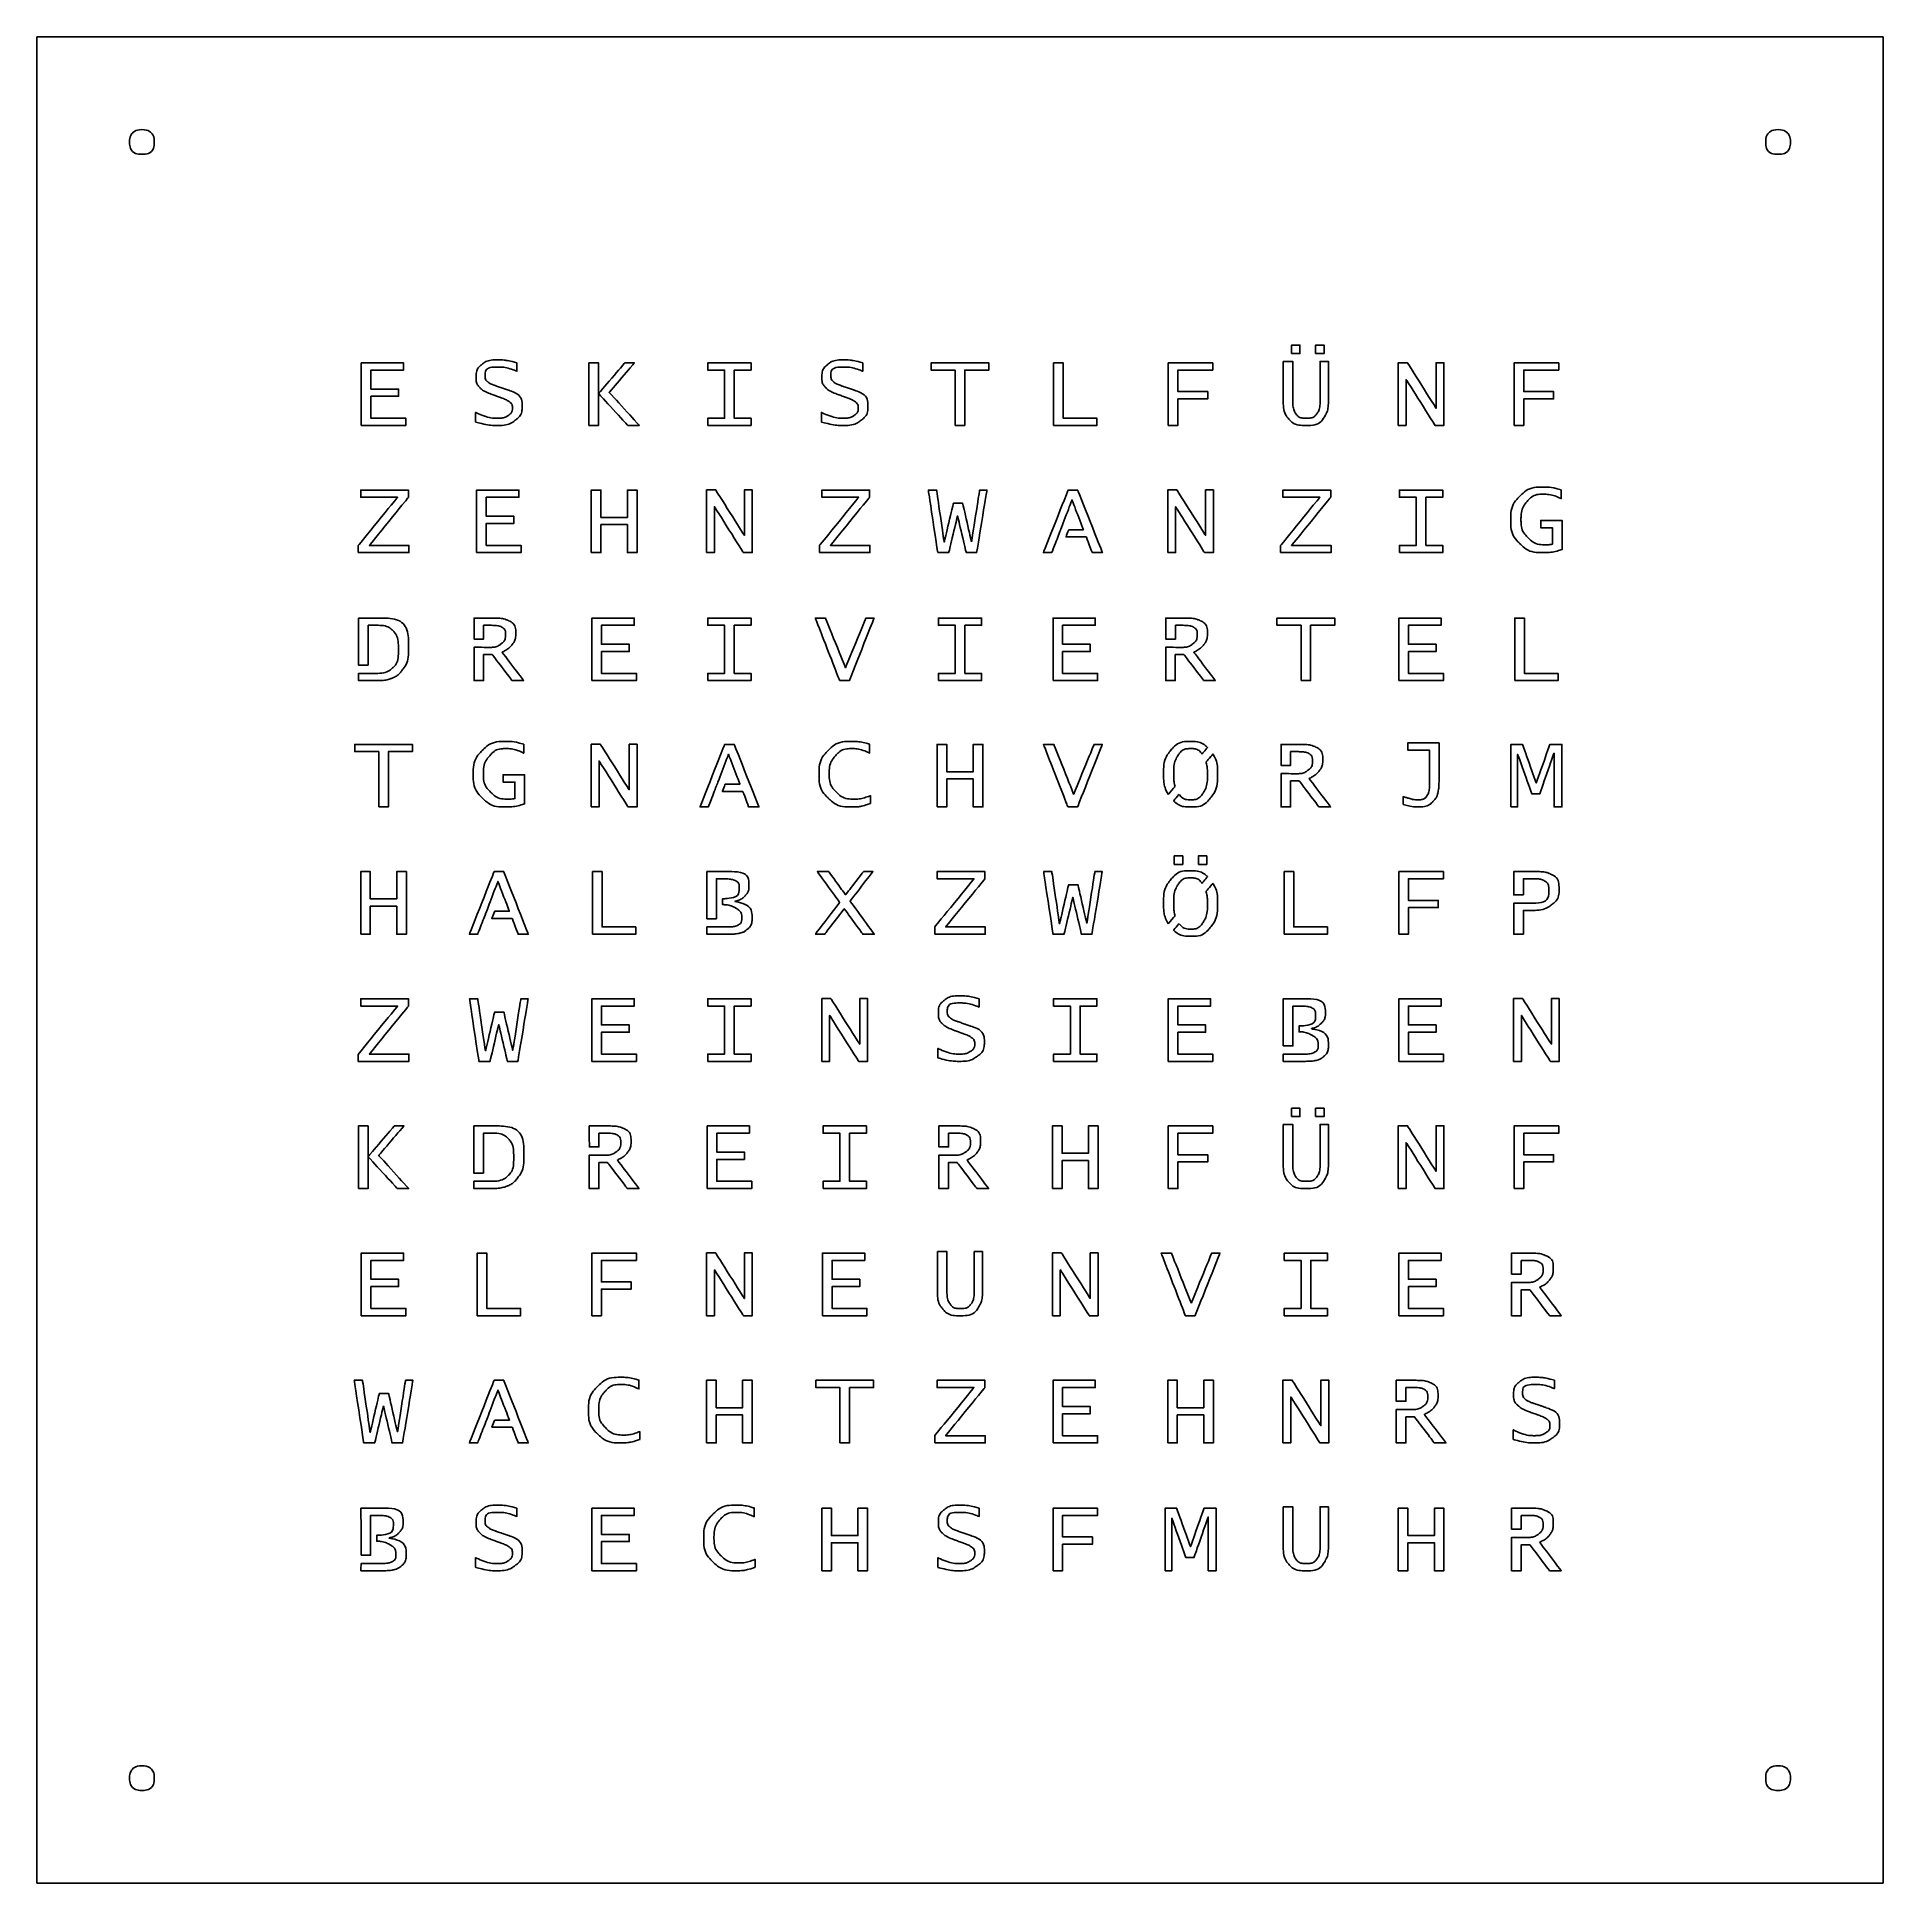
# Model space of a CAD drawing. Header units: centimetres. Extents: x -227 to 223, y -225 to 225.
import ezdxf

# ---------------------------------------------------------------- set-up
doc = ezdxf.new("R2010")
doc.units = ezdxf.units.CM
doc.header["$MEASUREMENT"] = 0
doc.layers.add('Ebene 1', color=7, linetype='CONTINUOUS')

msp = doc.modelspace()

# ---------------------------------------------------------------- linework, layer by layer
at = {"layer": 'Ebene 1'}
for points in [[(-227.3273, 225.3096), (-227.3273, 225.3096), (222.6727, 225.3096), (222.6727, 225.3096), (222.6727, 225.3096), (222.6727, 225.3096), (222.6727, -224.6904), (222.6727, -224.6904), (222.6727, -224.6904), (222.6727, -224.6904), (-227.3273, -224.6904), (-227.3273, -224.6904), (-227.3273, -224.6904), (-227.3273, -224.6904), (-227.3273, 225.3096), (-227.3273, 225.3096)], [(-201.7273, 202.7096), (-200.075, 202.7096), (-198.7273, 201.362), (-198.7273, 199.7096), (-198.7273, 199.7096), (-198.7273, 198.0572), (-200.075, 196.7096), (-201.7273, 196.7096), (-201.7273, 196.7096), (-203.3796, 196.7096), (-204.7273, 198.0572), (-204.7273, 199.7096), (-204.7273, 199.7096), (-204.7273, 201.362), (-203.3796, 202.7096), (-201.7273, 202.7096)], [(197.0727, 202.7096), (198.725, 202.7096), (200.0727, 201.362), (200.0727, 199.7096), (200.0727, 199.7096), (200.0727, 198.0572), (198.725, 196.7096), (197.0727, 196.7096), (197.0727, 196.7096), (195.4204, 196.7096), (194.0727, 198.0572), (194.0727, 199.7096), (194.0727, 199.7096), (194.0727, 201.362), (195.4204, 202.7096), (197.0727, 202.7096)], [(78.4897, 148.1225), (78.4897, 148.1225), (78.4897, 150.1794), (78.4897, 150.1794), (78.4897, 150.1794), (78.4897, 150.1794), (80.5466, 150.1794), (80.5466, 150.1794), (80.5466, 150.1794), (80.5466, 150.1794), (80.5466, 148.1225), (80.5466, 148.1225), (80.5466, 148.1225), (80.5466, 148.1225), (78.4897, 148.1225), (78.4897, 148.1225)], [(84.348, 148.1225), (84.348, 148.1225), (84.348, 150.1794), (84.348, 150.1794), (84.348, 150.1794), (84.348, 150.1794), (86.4049, 150.1794), (86.4049, 150.1794), (86.4049, 150.1794), (86.4049, 150.1794), (86.4049, 148.1225), (86.4049, 148.1225), (86.4049, 148.1225), (86.4049, 148.1225), (84.348, 148.1225), (84.348, 148.1225)], [(-148.2534, 130.6046), (-148.2534, 130.6046), (-148.2534, 145.8547), (-148.2534, 145.8547), (-148.2534, 145.8547), (-148.2534, 145.8547), (-137.9487, 145.8547), (-137.9487, 145.8547), (-137.9487, 145.8547), (-137.9487, 145.8547), (-137.9487, 144.094), (-137.9487, 144.094), (-137.9487, 144.094), (-137.9487, 144.094), (-145.9125, 144.094), (-145.9125, 144.094), (-145.9125, 144.094), (-145.9125, 144.094), (-145.9125, 139.4731), (-145.9125, 139.4731), (-145.9125, 139.4731), (-145.9125, 139.4731), (-139.1617, 139.4731), (-139.1617, 139.4731), (-139.1617, 139.4731), (-139.1617, 139.4731), (-139.1617, 137.7124), (-139.1617, 137.7124), (-139.1617, 137.7124), (-139.1617, 137.7124), (-145.9125, 137.7124), (-145.9125, 137.7124), (-145.9125, 137.7124), (-145.9125, 137.7124), (-145.9125, 132.3653), (-145.9125, 132.3653), (-145.9125, 132.3653), (-145.9125, 132.3653), (-137.401, 132.3653), (-137.401, 132.3653), (-137.401, 132.3653), (-137.401, 132.3653), (-137.401, 130.6046), (-137.401, 130.6046), (-137.401, 130.6046), (-137.401, 130.6046), (-148.2534, 130.6046), (-148.2534, 130.6046)], [(-110.3335, 145.8669), (-110.3335, 145.8669), (-110.3335, 143.8343), (-110.3335, 143.8343), (-110.3335, 143.8343), (-112.0536, 144.4997), (-113.5831, 144.8323), (-114.9219, 144.8323), (-114.9219, 144.8323), (-117.0396, 144.8323), (-118.0985, 144.1183), (-118.0985, 142.6943), (-118.0985, 142.6943), (-118.0985, 142.1142), (-117.8997, 141.6517), (-117.5021, 141.2987), (-117.5021, 141.2987), (-117.1086, 140.9458), (-116.3743, 140.5807), (-115.3032, 140.2115), (-115.3032, 140.2115), (-115.3032, 140.2115), (-113.8062, 139.6881), (-113.8062, 139.6881), (-113.8062, 139.6881), (-113.8062, 139.6881), (-112.3822, 139.1972), (-112.3822, 139.1972), (-112.3822, 139.1972), (-110.1712, 138.4224), (-109.0637, 137.1079), (-109.0637, 135.2539), (-109.0637, 135.2539), (-109.0637, 133.8421), (-109.6276, 132.7142), (-110.7554, 131.8704), (-110.7554, 131.8704), (-111.8873, 131.0265), (-113.3965, 130.6046), (-115.2911, 130.6046), (-115.2911, 130.6046), (-116.6055, 130.6046), (-118.3054, 130.8845), (-120.3907, 131.4485), (-120.3907, 131.4485), (-120.3907, 131.4485), (-120.3907, 133.769), (-120.3907, 133.769), (-120.3907, 133.769), (-118.3135, 132.8319), (-116.5893, 132.3653), (-115.2221, 132.3653), (-115.2221, 132.3653), (-114.0618, 132.3653), (-113.1409, 132.5925), (-112.4512, 133.0469), (-112.4512, 133.0469), (-111.7615, 133.5053), (-111.4167, 134.1139), (-111.4167, 134.8847), (-111.4167, 134.8847), (-111.4167, 135.4689), (-111.6195, 135.9354), (-112.0293, 136.2762), (-112.0293, 136.2762), (-112.439, 136.617), (-113.2788, 137.0187), (-114.5568, 137.4893), (-114.5568, 137.4893), (-114.5568, 137.4893), (-116.1228, 138.0572), (-116.1228, 138.0572), (-116.1228, 138.0572), (-117.6847, 138.6374), (-118.7679, 139.2297), (-119.3764, 139.8423), (-119.3764, 139.8423), (-119.9809, 140.4508), (-120.2852, 141.2622), (-120.2852, 142.2765), (-120.2852, 142.2765), (-120.2852, 143.6477), (-119.8186, 144.7106), (-118.8896, 145.4652), (-118.8896, 145.4652), (-117.9565, 146.2158), (-116.6461, 146.5931), (-114.9584, 146.5931), (-114.9584, 146.5931), (-113.5872, 146.5931), (-112.0455, 146.3496), (-110.3335, 145.8669)], [(-92.7593, 130.6046), (-92.7593, 130.6046), (-92.7593, 145.8547), (-92.7593, 145.8547), (-92.7593, 145.8547), (-92.7593, 145.8547), (-90.4185, 145.8547), (-90.4185, 145.8547), (-90.4185, 145.8547), (-90.4185, 145.8547), (-90.4185, 138.3777), (-90.4185, 138.3777), (-90.4185, 138.3777), (-90.4185, 138.3777), (-84.0369, 145.8547), (-84.0369, 145.8547), (-84.0369, 145.8547), (-84.0369, 145.8547), (-81.6717, 145.8547), (-81.6717, 145.8547), (-81.6717, 145.8547), (-81.6717, 145.8547), (-87.8261, 138.6617), (-87.8261, 138.6617), (-87.8261, 138.6617), (-87.8261, 138.6617), (-80.4952, 130.6046), (-80.4952, 130.6046), (-80.4952, 130.6046), (-80.4952, 130.6046), (-83.2985, 130.6046), (-83.2985, 130.6046), (-83.2985, 130.6046), (-83.2985, 130.6046), (-90.4185, 138.3777), (-90.4185, 138.3777), (-90.4185, 138.3777), (-90.4185, 138.3777), (-90.4185, 130.6046), (-90.4185, 130.6046), (-90.4185, 130.6046), (-90.4185, 130.6046), (-92.7593, 130.6046), (-92.7593, 130.6046)], [(-63.8053, 130.6046), (-63.8053, 130.6046), (-63.8053, 132.3653), (-63.8053, 132.3653), (-63.8053, 132.3653), (-63.8053, 132.3653), (-59.7037, 132.3653), (-59.7037, 132.3653), (-59.7037, 132.3653), (-59.7037, 132.3653), (-59.7037, 144.094), (-59.7037, 144.094), (-59.7037, 144.094), (-59.7037, 144.094), (-63.8053, 144.094), (-63.8053, 144.094), (-63.8053, 144.094), (-63.8053, 144.094), (-63.8053, 145.8547), (-63.8053, 145.8547), (-63.8053, 145.8547), (-63.8053, 145.8547), (-53.2491, 145.8547), (-53.2491, 145.8547), (-53.2491, 145.8547), (-53.2491, 145.8547), (-53.2491, 144.094), (-53.2491, 144.094), (-53.2491, 144.094), (-53.2491, 144.094), (-57.3507, 144.094), (-57.3507, 144.094), (-57.3507, 144.094), (-57.3507, 144.094), (-57.3507, 132.3653), (-57.3507, 132.3653), (-57.3507, 132.3653), (-57.3507, 132.3653), (-53.2491, 132.3653), (-53.2491, 132.3653), (-53.2491, 132.3653), (-53.2491, 132.3653), (-53.2491, 130.6046), (-53.2491, 130.6046), (-53.2491, 130.6046), (-53.2491, 130.6046), (-63.8053, 130.6046), (-63.8053, 130.6046)], [(-26.0336, 145.8669), (-26.0336, 145.8669), (-26.0336, 143.8343), (-26.0336, 143.8343), (-26.0336, 143.8343), (-27.7537, 144.4997), (-29.2832, 144.8323), (-30.622, 144.8323), (-30.622, 144.8323), (-32.7397, 144.8323), (-33.7986, 144.1183), (-33.7986, 142.6943), (-33.7986, 142.6943), (-33.7986, 142.1142), (-33.5998, 141.6517), (-33.2022, 141.2987), (-33.2022, 141.2987), (-32.8087, 140.9458), (-32.0744, 140.5807), (-31.0033, 140.2115), (-31.0033, 140.2115), (-31.0033, 140.2115), (-29.5063, 139.6881), (-29.5063, 139.6881), (-29.5063, 139.6881), (-29.5063, 139.6881), (-28.0823, 139.1972), (-28.0823, 139.1972), (-28.0823, 139.1972), (-25.8713, 138.4224), (-24.7638, 137.1079), (-24.7638, 135.2539), (-24.7638, 135.2539), (-24.7638, 133.8421), (-25.3277, 132.7142), (-26.4555, 131.8704), (-26.4555, 131.8704), (-27.5874, 131.0265), (-29.0966, 130.6046), (-30.9912, 130.6046), (-30.9912, 130.6046), (-32.3056, 130.6046), (-34.0055, 130.8845), (-36.0908, 131.4485), (-36.0908, 131.4485), (-36.0908, 131.4485), (-36.0908, 133.769), (-36.0908, 133.769), (-36.0908, 133.769), (-34.0136, 132.8319), (-32.2894, 132.3653), (-30.9222, 132.3653), (-30.9222, 132.3653), (-29.7619, 132.3653), (-28.841, 132.5925), (-28.1513, 133.0469), (-28.1513, 133.0469), (-27.4616, 133.5053), (-27.1168, 134.1139), (-27.1168, 134.8847), (-27.1168, 134.8847), (-27.1168, 135.4689), (-27.3196, 135.9354), (-27.7294, 136.2762), (-27.7294, 136.2762), (-28.1391, 136.617), (-28.9789, 137.0187), (-30.2569, 137.4893), (-30.2569, 137.4893), (-30.2569, 137.4893), (-31.8229, 138.0572), (-31.8229, 138.0572), (-31.8229, 138.0572), (-33.3848, 138.6374), (-34.468, 139.2297), (-35.0765, 139.8423), (-35.0765, 139.8423), (-35.681, 140.4508), (-35.9853, 141.2622), (-35.9853, 142.2765), (-35.9853, 142.2765), (-35.9853, 143.6477), (-35.5187, 144.7106), (-34.5897, 145.4652), (-34.5897, 145.4652), (-33.6566, 146.2158), (-32.3462, 146.5931), (-30.6585, 146.5931), (-30.6585, 146.5931), (-29.2873, 146.5931), (-27.7456, 146.3496), (-26.0336, 145.8669)], [(-3.5058, 130.6046), (-3.5058, 130.6046), (-3.5058, 144.094), (-3.5058, 144.094), (-3.5058, 144.094), (-3.5058, 144.094), (-9.364, 144.094), (-9.364, 144.094), (-9.364, 144.094), (-9.364, 144.094), (-9.364, 145.8547), (-9.364, 145.8547), (-9.364, 145.8547), (-9.364, 145.8547), (4.7095, 145.8547), (4.7095, 145.8547), (4.7095, 145.8547), (4.7095, 145.8547), (4.7095, 144.094), (4.7095, 144.094), (4.7095, 144.094), (4.7095, 144.094), (-1.1528, 144.094), (-1.1528, 144.094), (-1.1528, 144.094), (-1.1528, 144.094), (-1.1528, 130.6046), (-1.1528, 130.6046), (-1.1528, 130.6046), (-1.1528, 130.6046), (-3.5058, 130.6046), (-3.5058, 130.6046)], [(20.4945, 130.6046), (20.4945, 130.6046), (20.4945, 145.8547), (20.4945, 145.8547), (20.4945, 145.8547), (20.4945, 145.8547), (22.8354, 145.8547), (22.8354, 145.8547), (22.8354, 145.8547), (22.8354, 145.8547), (22.8354, 132.3653), (22.8354, 132.3653), (22.8354, 132.3653), (22.8354, 132.3653), (31.0507, 132.3653), (31.0507, 132.3653), (31.0507, 132.3653), (31.0507, 132.3653), (31.0507, 130.6046), (31.0507, 130.6046), (31.0507, 130.6046), (31.0507, 130.6046), (20.4945, 130.6046), (20.4945, 130.6046)], [(48.4464, 130.6046), (48.4464, 130.6046), (48.4464, 145.8547), (48.4464, 145.8547), (48.4464, 145.8547), (48.4464, 145.8547), (59.2988, 145.8547), (59.2988, 145.8547), (59.2988, 145.8547), (59.2988, 145.8547), (59.2988, 144.094), (59.2988, 144.094), (59.2988, 144.094), (59.2988, 144.094), (50.7873, 144.094), (50.7873, 144.094), (50.7873, 144.094), (50.7873, 144.094), (50.7873, 138.8443), (50.7873, 138.8443), (50.7873, 138.8443), (50.7873, 138.8443), (58.0492, 138.8443), (58.0492, 138.8443), (58.0492, 138.8443), (58.0492, 138.8443), (58.0492, 137.0835), (58.0492, 137.0835), (58.0492, 137.0835), (58.0492, 137.0835), (50.7873, 137.0835), (50.7873, 137.0835), (50.7873, 137.0835), (50.7873, 137.0835), (50.7873, 130.6046), (50.7873, 130.6046), (50.7873, 130.6046), (50.7873, 130.6046), (48.4464, 130.6046), (48.4464, 130.6046)], [(76.4572, 146.2239), (76.4572, 146.2239), (78.7981, 146.2239), (78.7981, 146.2239), (78.7981, 146.2239), (78.7981, 146.2239), (78.7981, 136.9659), (78.7981, 136.9659), (78.7981, 136.9659), (78.7981, 135.3472), (79.0537, 134.1788), (79.5648, 133.4526), (79.5648, 133.4526), (80.076, 132.7264), (80.9036, 132.3653), (82.0436, 132.3653), (82.0436, 132.3653), (83.2485, 132.3653), (84.1167, 132.7264), (84.6482, 133.4526), (84.6482, 133.4526), (85.1797, 134.1788), (85.4434, 135.3675), (85.4434, 137.0227), (85.4434, 137.0227), (85.4434, 137.0227), (85.4434, 146.2239), (85.4434, 146.2239), (85.4434, 146.2239), (85.4434, 146.2239), (87.4881, 146.2239), (87.4881, 146.2239), (87.4881, 146.2239), (87.4881, 146.2239), (87.4881, 137.3676), (87.4881, 137.3676), (87.4881, 137.3676), (87.4881, 135.4567), (87.2609, 134.0855), (86.8105, 133.2538), (86.8105, 133.2538), (85.8531, 131.489), (84.2709, 130.6046), (82.068, 130.6046), (82.068, 130.6046), (80.1572, 130.6046), (78.7453, 131.128), (77.8285, 132.1747), (77.8285, 132.1747), (76.9156, 133.2214), (76.4572, 134.8279), (76.4572, 136.9984), (76.4572, 136.9984), (76.4572, 136.9984), (76.4572, 146.2239), (76.4572, 146.2239)], [(104.4985, 130.6046), (104.4985, 130.6046), (104.4985, 145.9034), (104.4985, 145.9034), (104.4985, 145.9034), (104.4985, 145.9034), (106.7096, 145.9034), (106.7096, 145.9034), (106.7096, 145.9034), (106.7096, 145.9034), (113.7078, 134.8117), (113.7078, 134.8117), (113.7078, 134.8117), (113.7078, 134.8117), (113.7321, 134.8117), (113.7321, 134.8117), (113.7321, 134.8117), (113.7321, 134.8117), (113.7321, 145.9034), (113.7321, 145.9034), (113.7321, 145.9034), (113.7321, 145.9034), (115.647, 145.9034), (115.647, 145.9034), (115.647, 145.9034), (115.647, 145.9034), (115.647, 130.6046), (115.647, 130.6046), (115.647, 130.6046), (115.647, 130.6046), (113.4847, 130.6046), (113.4847, 130.6046), (113.4847, 130.6046), (113.4847, 130.6046), (106.4377, 141.7815), (106.4377, 141.7815), (106.4377, 141.7815), (106.4377, 141.7815), (106.4012, 141.7815), (106.4012, 141.7815), (106.4012, 141.7815), (106.4012, 141.7815), (106.4012, 130.6046), (106.4012, 130.6046), (106.4012, 130.6046), (106.4012, 130.6046), (104.4985, 130.6046), (104.4985, 130.6046)], [(132.7464, 130.6046), (132.7464, 130.6046), (132.7464, 145.8547), (132.7464, 145.8547), (132.7464, 145.8547), (132.7464, 145.8547), (143.5988, 145.8547), (143.5988, 145.8547), (143.5988, 145.8547), (143.5988, 145.8547), (143.5988, 144.094), (143.5988, 144.094), (143.5988, 144.094), (143.5988, 144.094), (135.0873, 144.094), (135.0873, 144.094), (135.0873, 144.094), (135.0873, 144.094), (135.0873, 138.8443), (135.0873, 138.8443), (135.0873, 138.8443), (135.0873, 138.8443), (142.3492, 138.8443), (142.3492, 138.8443), (142.3492, 138.8443), (142.3492, 138.8443), (142.3492, 137.0835), (142.3492, 137.0835), (142.3492, 137.0835), (142.3492, 137.0835), (135.0873, 137.0835), (135.0873, 137.0835), (135.0873, 137.0835), (135.0873, 137.0835), (135.0873, 130.6046), (135.0873, 130.6046), (135.0873, 130.6046), (135.0873, 130.6046), (132.7464, 130.6046), (132.7464, 130.6046)], [(-148.9837, 99.6046), (-148.9837, 99.6046), (-148.9837, 101.3653), (-148.9837, 101.3653), (-148.9837, 101.3653), (-148.9837, 101.3653), (-139.4133, 113.094), (-139.4133, 113.094), (-139.4133, 113.094), (-139.4133, 113.094), (-148.3995, 113.094), (-148.3995, 113.094), (-148.3995, 113.094), (-148.3995, 113.094), (-148.3995, 114.8547), (-148.3995, 114.8547), (-148.3995, 114.8547), (-148.3995, 114.8547), (-136.7642, 114.8547), (-136.7642, 114.8547), (-136.7642, 114.8547), (-136.7642, 114.8547), (-136.7642, 113.094), (-136.7642, 113.094), (-136.7642, 113.094), (-136.7642, 113.094), (-146.3223, 101.3653), (-146.3223, 101.3653), (-146.3223, 101.3653), (-146.3223, 101.3653), (-136.6708, 101.3653), (-136.6708, 101.3653), (-136.6708, 101.3653), (-136.6708, 101.3653), (-136.6708, 99.6046), (-136.6708, 99.6046), (-136.6708, 99.6046), (-136.6708, 99.6046), (-148.9837, 99.6046), (-148.9837, 99.6046)], [(-120.1534, 99.6046), (-120.1534, 99.6046), (-120.1534, 114.8547), (-120.1534, 114.8547), (-120.1534, 114.8547), (-120.1534, 114.8547), (-109.8487, 114.8547), (-109.8487, 114.8547), (-109.8487, 114.8547), (-109.8487, 114.8547), (-109.8487, 113.094), (-109.8487, 113.094), (-109.8487, 113.094), (-109.8487, 113.094), (-117.8125, 113.094), (-117.8125, 113.094), (-117.8125, 113.094), (-117.8125, 113.094), (-117.8125, 108.4731), (-117.8125, 108.4731), (-117.8125, 108.4731), (-117.8125, 108.4731), (-111.0617, 108.4731), (-111.0617, 108.4731), (-111.0617, 108.4731), (-111.0617, 108.4731), (-111.0617, 106.7124), (-111.0617, 106.7124), (-111.0617, 106.7124), (-111.0617, 106.7124), (-117.8125, 106.7124), (-117.8125, 106.7124), (-117.8125, 106.7124), (-117.8125, 106.7124), (-117.8125, 101.3653), (-117.8125, 101.3653), (-117.8125, 101.3653), (-117.8125, 101.3653), (-109.301, 101.3653), (-109.301, 101.3653), (-109.301, 101.3653), (-109.301, 101.3653), (-109.301, 99.6046), (-109.301, 99.6046), (-109.301, 99.6046), (-109.301, 99.6046), (-120.1534, 99.6046), (-120.1534, 99.6046)], [(-92.2015, 99.6046), (-92.2015, 99.6046), (-92.2015, 114.8547), (-92.2015, 114.8547), (-92.2015, 114.8547), (-92.2015, 114.8547), (-89.8606, 114.8547), (-89.8606, 114.8547), (-89.8606, 114.8547), (-89.8606, 114.8547), (-89.8606, 108.1891), (-89.8606, 108.1891), (-89.8606, 108.1891), (-89.8606, 108.1891), (-83.406, 108.1891), (-83.406, 108.1891), (-83.406, 108.1891), (-83.406, 108.1891), (-83.406, 114.8547), (-83.406, 114.8547), (-83.406, 114.8547), (-83.406, 114.8547), (-81.053, 114.8547), (-81.053, 114.8547), (-81.053, 114.8547), (-81.053, 114.8547), (-81.053, 99.6046), (-81.053, 99.6046), (-81.053, 99.6046), (-81.053, 99.6046), (-83.406, 99.6046), (-83.406, 99.6046), (-83.406, 99.6046), (-83.406, 99.6046), (-83.406, 106.4284), (-83.406, 106.4284), (-83.406, 106.4284), (-83.406, 106.4284), (-89.8606, 106.4284), (-89.8606, 106.4284), (-89.8606, 106.4284), (-89.8606, 106.4284), (-89.8606, 99.6046), (-89.8606, 99.6046), (-89.8606, 99.6046), (-89.8606, 99.6046), (-92.2015, 99.6046), (-92.2015, 99.6046)], [(-64.1015, 99.6046), (-64.1015, 99.6046), (-64.1015, 114.9034), (-64.1015, 114.9034), (-64.1015, 114.9034), (-64.1015, 114.9034), (-61.8904, 114.9034), (-61.8904, 114.9034), (-61.8904, 114.9034), (-61.8904, 114.9034), (-54.8922, 103.8117), (-54.8922, 103.8117), (-54.8922, 103.8117), (-54.8922, 103.8117), (-54.8679, 103.8117), (-54.8679, 103.8117), (-54.8679, 103.8117), (-54.8679, 103.8117), (-54.8679, 114.9034), (-54.8679, 114.9034), (-54.8679, 114.9034), (-54.8679, 114.9034), (-52.953, 114.9034), (-52.953, 114.9034), (-52.953, 114.9034), (-52.953, 114.9034), (-52.953, 99.6046), (-52.953, 99.6046), (-52.953, 99.6046), (-52.953, 99.6046), (-55.1153, 99.6046), (-55.1153, 99.6046), (-55.1153, 99.6046), (-55.1153, 99.6046), (-62.1623, 110.7815), (-62.1623, 110.7815), (-62.1623, 110.7815), (-62.1623, 110.7815), (-62.1988, 110.7815), (-62.1988, 110.7815), (-62.1988, 110.7815), (-62.1988, 110.7815), (-62.1988, 99.6046), (-62.1988, 99.6046), (-62.1988, 99.6046), (-62.1988, 99.6046), (-64.1015, 99.6046), (-64.1015, 99.6046)], [(-36.5838, 99.6046), (-36.5838, 99.6046), (-36.5838, 101.3653), (-36.5838, 101.3653), (-36.5838, 101.3653), (-36.5838, 101.3653), (-27.0134, 113.094), (-27.0134, 113.094), (-27.0134, 113.094), (-27.0134, 113.094), (-35.9996, 113.094), (-35.9996, 113.094), (-35.9996, 113.094), (-35.9996, 113.094), (-35.9996, 114.8547), (-35.9996, 114.8547), (-35.9996, 114.8547), (-35.9996, 114.8547), (-24.3643, 114.8547), (-24.3643, 114.8547), (-24.3643, 114.8547), (-24.3643, 114.8547), (-24.3643, 113.094), (-24.3643, 113.094), (-24.3643, 113.094), (-24.3643, 113.094), (-33.9224, 101.3653), (-33.9224, 101.3653), (-33.9224, 101.3653), (-33.9224, 101.3653), (-24.2709, 101.3653), (-24.2709, 101.3653), (-24.2709, 101.3653), (-24.2709, 101.3653), (-24.2709, 99.6046), (-24.2709, 99.6046), (-24.2709, 99.6046), (-24.2709, 99.6046), (-36.5838, 99.6046), (-36.5838, 99.6046)], [(-7.7693, 99.6046), (-7.7693, 99.6046), (-10.0371, 114.8547), (-10.0371, 114.8547), (-10.0371, 114.8547), (-10.0371, 114.8547), (-8.0411, 114.8547), (-8.0411, 114.8547), (-8.0411, 114.8547), (-8.0411, 114.8547), (-6.1871, 102.1848), (-6.1871, 102.1848), (-6.1871, 102.1848), (-6.1871, 102.1848), (-6.1506, 102.1848), (-6.1506, 102.1848), (-6.1506, 102.1848), (-6.1506, 102.1848), (-3.9517, 111.6335), (-3.9517, 111.6335), (-3.9517, 111.6335), (-3.9517, 111.6335), (-1.696, 111.6335), (-1.696, 111.6335), (-1.696, 111.6335), (-1.696, 111.6335), (0.4663, 102.3268), (0.4663, 102.3268), (0.4663, 102.3268), (0.4663, 102.3268), (0.4947, 102.3268), (0.4947, 102.3268), (0.4947, 102.3268), (0.4947, 102.3268), (2.4542, 114.8547), (2.4542, 114.8547), (2.4542, 114.8547), (2.4542, 114.8547), (4.2352, 114.8547), (4.2352, 114.8547), (4.2352, 114.8547), (4.2352, 114.8547), (1.728, 99.6046), (1.728, 99.6046), (1.728, 99.6046), (1.728, 99.6046), (-0.8157, 99.6046), (-0.8157, 99.6046), (-0.8157, 99.6046), (-0.8157, 99.6046), (-2.9172, 108.5542), (-2.9172, 108.5542), (-2.9172, 108.5542), (-2.9172, 108.5542), (-2.9415, 108.5542), (-2.9415, 108.5542), (-2.9415, 108.5542), (-2.9415, 108.5542), (-5.0592, 99.6046), (-5.0592, 99.6046), (-5.0592, 99.6046), (-5.0592, 99.6046), (-7.7693, 99.6046), (-7.7693, 99.6046)], [(24.1688, 105.1787), (24.1688, 105.1787), (23.4997, 103.4181), (23.4997, 103.4181), (23.4997, 103.4181), (23.4997, 103.4181), (25.6442, 103.4181), (25.6442, 103.4181), (25.6442, 103.4181), (25.6442, 103.4181), (28.4608, 103.4181), (28.4608, 103.4181), (28.4608, 103.4181), (28.4608, 103.4181), (29.897, 99.6046), (29.897, 99.6046), (29.897, 99.6046), (29.897, 99.6046), (32.3839, 99.6046), (32.3839, 99.6046), (32.3839, 99.6046), (32.3839, 99.6046), (26.3715, 114.8547), (26.3715, 114.8547), (26.3715, 114.8547), (26.3715, 114.8547), (24.0307, 114.8547), (24.0307, 114.8547), (24.0307, 114.8547), (24.0307, 114.8547), (18.0142, 99.6046), (18.0142, 99.6046), (18.0142, 99.6046), (18.0142, 99.6046), (20.0346, 99.6046), (20.0346, 99.6046), (20.0346, 99.6046), (20.0346, 99.6046), (22.1969, 105.1788), (22.1969, 105.1788), (22.1969, 105.1788), (22.1969, 105.1788), (24.9678, 112.4651), (24.9678, 112.4651), (24.9678, 112.4651), (24.9678, 112.4651), (27.759, 105.1788), (27.759, 105.1788), (27.759, 105.1788), (27.759, 105.1788), (25.6279, 105.1787), (25.6279, 105.1787), (25.6279, 105.1787), (25.6279, 105.1787), (24.1688, 105.1787), (24.1688, 105.1787)], [(48.2984, 99.6046), (48.2984, 99.6046), (48.2984, 114.9034), (48.2984, 114.9034), (48.2984, 114.9034), (48.2984, 114.9034), (50.5095, 114.9034), (50.5095, 114.9034), (50.5095, 114.9034), (50.5095, 114.9034), (57.5077, 103.8117), (57.5077, 103.8117), (57.5077, 103.8117), (57.5077, 103.8117), (57.532, 103.8117), (57.532, 103.8117), (57.532, 103.8117), (57.532, 103.8117), (57.532, 114.9034), (57.532, 114.9034), (57.532, 114.9034), (57.532, 114.9034), (59.4469, 114.9034), (59.4469, 114.9034), (59.4469, 114.9034), (59.4469, 114.9034), (59.4469, 99.6046), (59.4469, 99.6046), (59.4469, 99.6046), (59.4469, 99.6046), (57.2846, 99.6046), (57.2846, 99.6046), (57.2846, 99.6046), (57.2846, 99.6046), (50.2376, 110.7815), (50.2376, 110.7815), (50.2376, 110.7815), (50.2376, 110.7815), (50.2011, 110.7815), (50.2011, 110.7815), (50.2011, 110.7815), (50.2011, 110.7815), (50.2011, 99.6046), (50.2011, 99.6046), (50.2011, 99.6046), (50.2011, 99.6046), (48.2984, 99.6046), (48.2984, 99.6046)], [(75.8162, 99.6046), (75.8162, 99.6046), (75.8162, 101.3653), (75.8162, 101.3653), (75.8162, 101.3653), (75.8162, 101.3653), (85.3866, 113.094), (85.3866, 113.094), (85.3866, 113.094), (85.3866, 113.094), (76.4004, 113.094), (76.4004, 113.094), (76.4004, 113.094), (76.4004, 113.094), (76.4004, 114.8547), (76.4004, 114.8547), (76.4004, 114.8547), (76.4004, 114.8547), (88.0357, 114.8547), (88.0357, 114.8547), (88.0357, 114.8547), (88.0357, 114.8547), (88.0357, 113.094), (88.0357, 113.094), (88.0357, 113.094), (88.0357, 113.094), (78.4776, 101.3653), (78.4776, 101.3653), (78.4776, 101.3653), (78.4776, 101.3653), (88.1291, 101.3653), (88.1291, 101.3653), (88.1291, 101.3653), (88.1291, 101.3653), (88.1291, 99.6046), (88.1291, 99.6046), (88.1291, 99.6046), (88.1291, 99.6046), (75.8162, 99.6046), (75.8162, 99.6046)], [(104.7946, 99.6046), (104.7946, 99.6046), (104.7946, 101.3653), (104.7946, 101.3653), (104.7946, 101.3653), (104.7946, 101.3653), (108.8962, 101.3653), (108.8962, 101.3653), (108.8962, 101.3653), (108.8962, 101.3653), (108.8962, 113.094), (108.8962, 113.094), (108.8962, 113.094), (108.8962, 113.094), (104.7946, 113.094), (104.7946, 113.094), (104.7946, 113.094), (104.7946, 113.094), (104.7946, 114.8547), (104.7946, 114.8547), (104.7946, 114.8547), (104.7946, 114.8547), (115.3508, 114.8547), (115.3508, 114.8547), (115.3508, 114.8547), (115.3508, 114.8547), (115.3508, 113.094), (115.3508, 113.094), (115.3508, 113.094), (115.3508, 113.094), (111.2492, 113.094), (111.2492, 113.094), (111.2492, 113.094), (111.2492, 113.094), (111.2492, 101.3653), (111.2492, 101.3653), (111.2492, 101.3653), (111.2492, 101.3653), (115.3508, 101.3653), (115.3508, 101.3653), (115.3508, 101.3653), (115.3508, 101.3653), (115.3508, 99.6046), (115.3508, 99.6046), (115.3508, 99.6046), (115.3508, 99.6046), (104.7946, 99.6046), (104.7946, 99.6046)], [(144.2337, 114.9034), (144.2337, 114.9034), (144.2337, 112.7491), (144.2337, 112.7491), (144.2337, 112.7491), (142.6637, 113.4713), (141.1991, 113.8323), (139.836, 113.8323), (139.836, 113.8323), (138.2578, 113.8323), (136.9596, 113.2522), (135.9413, 112.096), (135.9413, 112.096), (134.923, 110.9397), (134.4159, 109.4671), (134.4159, 107.6779), (134.4159, 107.6779), (134.4159, 105.8767), (134.992, 104.3999), (136.1401, 103.2478), (136.1401, 103.2478), (137.2882, 102.0956), (138.7568, 101.5195), (140.5378, 101.5195), (140.5378, 101.5195), (140.9435, 101.5195), (141.4588, 101.5682), (142.0835, 101.6615), (142.0835, 101.6615), (142.0835, 101.6615), (142.0835, 105.69), (142.0835, 105.69), (142.0835, 105.69), (142.0835, 105.69), (139.2193, 105.69), (139.2193, 105.69), (139.2193, 105.69), (139.2193, 105.69), (139.2193, 107.4508), (139.2193, 107.4508), (139.2193, 107.4508), (139.2193, 107.4508), (144.4244, 107.4508), (144.4244, 107.4508), (144.4244, 107.4508), (144.4244, 107.4508), (144.4244, 100.3673), (144.4244, 100.3673), (144.4244, 100.3673), (142.83, 99.8602), (141.3208, 99.6046), (139.8968, 99.6046), (139.8968, 99.6046), (137.5357, 99.6046), (135.6168, 100.3389), (134.136, 101.8035), (134.136, 101.8035), (132.6592, 103.268), (131.9209, 105.1748), (131.9209, 107.5197), (131.9209, 107.5197), (131.9209, 109.9214), (132.6592, 111.8688), (134.1319, 113.3577), (134.1319, 113.3577), (135.6046, 114.8466), (137.5316, 115.5931), (139.909, 115.5931), (139.909, 115.5931), (141.2559, 115.5931), (142.6961, 115.3618), (144.2337, 114.9034)], [(-146.586, 72.1598), (-146.586, 72.1598), (-148.935, 72.1598), (-148.935, 72.1598), (-148.935, 72.1598), (-148.935, 72.1598), (-148.9269, 83.6483), (-148.9269, 83.6483), (-148.9269, 83.6483), (-148.9269, 83.6483), (-144.3263, 83.6483), (-144.3263, 83.6483), (-144.3263, 83.6483), (-139.2551, 83.6483), (-136.7195, 81.206), (-136.7195, 76.3255), (-136.7195, 76.3255), (-136.7195, 74.0698), (-137.2713, 72.2401), (-138.3707, 70.8486), (-138.3707, 70.8486), (-139.0604, 69.9682), (-139.9124, 69.3394), (-140.9225, 68.9621), (-140.9225, 68.9621), (-141.9327, 68.5848), (-143.2756, 68.3982), (-144.9551, 68.3982), (-144.9551, 68.3982), (-144.9551, 68.3982), (-148.9269, 68.3982), (-148.9269, 68.3982), (-148.9269, 68.3982), (-148.9269, 68.3982), (-148.9269, 70.1598), (-148.9269, 70.1598), (-148.9269, 70.1598), (-148.9269, 70.1598), (-145.4095, 70.1589), (-145.4095, 70.1589), (-145.4095, 70.1589), (-143.1741, 70.1584), (-141.5826, 70.6003), (-140.6345, 71.4896), (-140.6345, 71.4896), (-139.6884, 72.3769), (-139.2146, 73.867), (-139.2146, 75.9563), (-139.2146, 75.9563), (-139.2146, 78.0821), (-139.6446, 79.5994), (-140.5006, 80.5163), (-140.5006, 80.5163), (-141.3566, 81.4291), (-142.7806, 81.8876), (-144.7807, 81.8876), (-144.7807, 81.8876), (-144.7807, 81.8876), (-146.586, 81.8876), (-146.586, 81.8876), (-146.586, 81.8876), (-146.586, 81.8876), (-146.586, 72.1598), (-146.586, 72.1598)], [(-118.4364, 81.8876), (-118.4364, 81.8876), (-118.4364, 78.537), (-118.4364, 78.537), (-118.4364, 78.537), (-118.4364, 78.537), (-120.7757, 78.537), (-120.7757, 78.537), (-120.7757, 78.537), (-120.7757, 78.537), (-120.7822, 83.6483), (-120.7822, 83.6483), (-120.7822, 83.6483), (-120.7822, 83.6483), (-116.5143, 83.6483), (-116.5143, 83.6483), (-116.5143, 83.6483), (-114.7414, 83.6483), (-113.5081, 83.5022), (-112.8184, 83.2101), (-112.8184, 83.2101), (-111.3457, 82.5975), (-110.6074, 81.5184), (-110.6074, 79.9727), (-110.6074, 79.9727), (-110.6074, 78.9138), (-110.863, 78.0253), (-111.3741, 77.3154), (-111.3741, 77.3154), (-111.8853, 76.6095), (-112.7373, 75.9482), (-113.9341, 75.3396), (-113.9341, 75.3396), (-113.9341, 75.3396), (-108.6722, 68.3982), (-108.6722, 68.3982), (-108.6722, 68.3982), (-108.6722, 68.3982), (-111.5121, 68.3982), (-111.5121, 68.3982), (-111.5121, 68.3982), (-111.5121, 68.3982), (-116.3277, 74.7433), (-116.3277, 74.7433), (-116.3277, 74.7433), (-116.3277, 74.7433), (-118.4413, 74.7433), (-118.4413, 74.7433), (-118.4413, 74.7433), (-118.4413, 74.7433), (-118.4413, 68.3982), (-118.4413, 68.3982), (-118.4413, 68.3982), (-118.4413, 68.3982), (-120.7822, 68.3982), (-120.7822, 68.3982), (-120.7822, 68.3982), (-120.7822, 68.3982), (-120.7822, 76.5336), (-120.7822, 76.5336), (-120.7822, 76.5336), (-120.7822, 76.5336), (-117.204, 76.5162), (-117.204, 76.5162), (-117.204, 76.5162), (-115.9423, 76.5102), (-114.9449, 76.793), (-114.2099, 77.3478), (-114.2099, 77.3478), (-113.4724, 77.9044), (-113.1024, 78.6501), (-113.1024, 79.5954), (-113.1024, 79.5954), (-113.1024, 80.4717), (-113.3784, 81.0763), (-113.9341, 81.4007), (-113.9341, 81.4007), (-114.4898, 81.7252), (-115.5124, 81.8876), (-117.0011, 81.8876), (-117.0011, 81.8876), (-117.0011, 81.8876), (-118.4364, 81.8876), (-118.4364, 81.8876)], [(-92.0534, 68.3982), (-92.0534, 68.3982), (-92.0534, 83.6483), (-92.0534, 83.6483), (-92.0534, 83.6483), (-92.0534, 83.6483), (-81.7487, 83.6483), (-81.7487, 83.6483), (-81.7487, 83.6483), (-81.7487, 83.6483), (-81.7487, 81.8876), (-81.7487, 81.8876), (-81.7487, 81.8876), (-81.7487, 81.8876), (-89.7125, 81.8876), (-89.7125, 81.8876), (-89.7125, 81.8876), (-89.7125, 81.8876), (-89.7125, 77.2667), (-89.7125, 77.2667), (-89.7125, 77.2667), (-89.7125, 77.2667), (-82.9617, 77.2667), (-82.9617, 77.2667), (-82.9617, 77.2667), (-82.9617, 77.2667), (-82.9617, 75.506), (-82.9617, 75.506), (-82.9617, 75.506), (-82.9617, 75.506), (-89.7125, 75.506), (-89.7125, 75.506), (-89.7125, 75.506), (-89.7125, 75.506), (-89.7125, 70.1589), (-89.7125, 70.1589), (-89.7125, 70.1589), (-89.7125, 70.1589), (-81.201, 70.1589), (-81.201, 70.1589), (-81.201, 70.1589), (-81.201, 70.1589), (-81.201, 68.3982), (-81.201, 68.3982), (-81.201, 68.3982), (-81.201, 68.3982), (-92.0534, 68.3982), (-92.0534, 68.3982)], [(-63.8053, 68.3982), (-63.8053, 68.3982), (-63.8053, 70.1589), (-63.8053, 70.1589), (-63.8053, 70.1589), (-63.8053, 70.1589), (-59.7037, 70.1589), (-59.7037, 70.1589), (-59.7037, 70.1589), (-59.7037, 70.1589), (-59.7037, 81.8876), (-59.7037, 81.8876), (-59.7037, 81.8876), (-59.7037, 81.8876), (-63.8053, 81.8876), (-63.8053, 81.8876), (-63.8053, 81.8876), (-63.8053, 81.8876), (-63.8053, 83.6483), (-63.8053, 83.6483), (-63.8053, 83.6483), (-63.8053, 83.6483), (-53.2491, 83.6483), (-53.2491, 83.6483), (-53.2491, 83.6483), (-53.2491, 83.6483), (-53.2491, 81.8876), (-53.2491, 81.8876), (-53.2491, 81.8876), (-53.2491, 81.8876), (-57.3507, 81.8876), (-57.3507, 81.8876), (-57.3507, 81.8876), (-57.3507, 81.8876), (-57.3507, 70.1589), (-57.3507, 70.1589), (-57.3507, 70.1589), (-57.3507, 70.1589), (-53.2491, 70.1589), (-53.2491, 70.1589), (-53.2491, 70.1589), (-53.2491, 70.1589), (-53.2491, 68.3982), (-53.2491, 68.3982), (-53.2491, 68.3982), (-53.2491, 68.3982), (-63.8053, 68.3982), (-63.8053, 68.3982)], [(-31.6688, 68.3982), (-31.6688, 68.3982), (-37.5879, 83.6483), (-37.5879, 83.6483), (-37.5879, 83.6483), (-37.5879, 83.6483), (-35.1172, 83.6483), (-35.1172, 83.6483), (-35.1172, 83.6483), (-35.1172, 83.6483), (-30.2407, 71.5261), (-30.2407, 71.5261), (-30.2407, 71.5261), (-30.2407, 71.5261), (-25.2669, 83.6483), (-25.2669, 83.6483), (-25.2669, 83.6483), (-25.2669, 83.6483), (-23.2668, 83.6483), (-23.2668, 83.6483), (-23.2668, 83.6483), (-23.2668, 83.6483), (-29.3157, 68.3982), (-29.3157, 68.3982), (-29.3157, 68.3982), (-29.3157, 68.3982), (-31.6688, 68.3982), (-31.6688, 68.3982)], [(-7.6035, 68.3982), (-7.6035, 68.3982), (-7.6035, 70.1589), (-7.6035, 70.1589), (-7.6035, 70.1589), (-7.6035, 70.1589), (-3.5019, 70.1589), (-3.5019, 70.1589), (-3.5019, 70.1589), (-3.5019, 70.1589), (-3.5019, 81.8876), (-3.5019, 81.8876), (-3.5019, 81.8876), (-3.5019, 81.8876), (-7.6035, 81.8876), (-7.6035, 81.8876), (-7.6035, 81.8876), (-7.6035, 81.8876), (-7.6035, 83.6483), (-7.6035, 83.6483), (-7.6035, 83.6483), (-7.6035, 83.6483), (2.9527, 83.6483), (2.9527, 83.6483), (2.9527, 83.6483), (2.9527, 83.6483), (2.9527, 81.8876), (2.9527, 81.8876), (2.9527, 81.8876), (2.9527, 81.8876), (-1.1489, 81.8876), (-1.1489, 81.8876), (-1.1489, 81.8876), (-1.1489, 81.8876), (-1.1489, 70.1589), (-1.1489, 70.1589), (-1.1489, 70.1589), (-1.1489, 70.1589), (2.9527, 70.1589), (2.9527, 70.1589), (2.9527, 70.1589), (2.9527, 70.1589), (2.9527, 68.3982), (2.9527, 68.3982), (2.9527, 68.3982), (2.9527, 68.3982), (-7.6035, 68.3982), (-7.6035, 68.3982)], [(20.3464, 68.3982), (20.3464, 68.3982), (20.3464, 83.6483), (20.3464, 83.6483), (20.3464, 83.6483), (20.3464, 83.6483), (30.6511, 83.6483), (30.6511, 83.6483), (30.6511, 83.6483), (30.6511, 83.6483), (30.6511, 81.8876), (30.6511, 81.8876), (30.6511, 81.8876), (30.6511, 81.8876), (22.6873, 81.8876), (22.6873, 81.8876), (22.6873, 81.8876), (22.6873, 81.8876), (22.6873, 77.2667), (22.6873, 77.2667), (22.6873, 77.2667), (22.6873, 77.2667), (29.4381, 77.2667), (29.4381, 77.2667), (29.4381, 77.2667), (29.4381, 77.2667), (29.4381, 75.506), (29.4381, 75.506), (29.4381, 75.506), (29.4381, 75.506), (22.6873, 75.506), (22.6873, 75.506), (22.6873, 75.506), (22.6873, 75.506), (22.6873, 70.1589), (22.6873, 70.1589), (22.6873, 70.1589), (22.6873, 70.1589), (31.1988, 70.1589), (31.1988, 70.1589), (31.1988, 70.1589), (31.1988, 70.1589), (31.1988, 68.3982), (31.1988, 68.3982), (31.1988, 68.3982), (31.1988, 68.3982), (20.3464, 68.3982), (20.3464, 68.3982)], [(50.1634, 81.8876), (50.1634, 81.8876), (50.1634, 78.537), (50.1634, 78.537), (50.1634, 78.537), (50.1634, 78.537), (47.8241, 78.537), (47.8241, 78.537), (47.8241, 78.537), (47.8241, 78.537), (47.8176, 83.6483), (47.8176, 83.6483), (47.8176, 83.6483), (47.8176, 83.6483), (52.0855, 83.6483), (52.0855, 83.6483), (52.0855, 83.6483), (53.8584, 83.6483), (55.0917, 83.5022), (55.7814, 83.2101), (55.7814, 83.2101), (57.2541, 82.5975), (57.9924, 81.5184), (57.9924, 79.9727), (57.9924, 79.9727), (57.9924, 78.9138), (57.7368, 78.0253), (57.2257, 77.3154), (57.2257, 77.3154), (56.7145, 76.6095), (55.8625, 75.9482), (54.6657, 75.3396), (54.6657, 75.3396), (54.6657, 75.3396), (59.9276, 68.3982), (59.9276, 68.3982), (59.9276, 68.3982), (59.9276, 68.3982), (57.0877, 68.3982), (57.0877, 68.3982), (57.0877, 68.3982), (57.0877, 68.3982), (52.2721, 74.7433), (52.2721, 74.7433), (52.2721, 74.7433), (52.2721, 74.7433), (50.1585, 74.7433), (50.1585, 74.7433), (50.1585, 74.7433), (50.1585, 74.7433), (50.1585, 68.3982), (50.1585, 68.3982), (50.1585, 68.3982), (50.1585, 68.3982), (47.8176, 68.3982), (47.8176, 68.3982), (47.8176, 68.3982), (47.8176, 68.3982), (47.8176, 76.5336), (47.8176, 76.5336), (47.8176, 76.5336), (47.8176, 76.5336), (51.3958, 76.5162), (51.3958, 76.5162), (51.3958, 76.5162), (52.6575, 76.5102), (53.6549, 76.793), (54.3899, 77.3478), (54.3899, 77.3478), (55.1274, 77.9044), (55.4974, 78.6501), (55.4974, 79.5954), (55.4974, 79.5954), (55.4974, 80.4717), (55.2214, 81.0763), (54.6657, 81.4007), (54.6657, 81.4007), (54.11, 81.7252), (53.0874, 81.8876), (51.5987, 81.8876), (51.5987, 81.8876), (51.5987, 81.8876), (50.1634, 81.8876), (50.1634, 81.8876)], [(80.7941, 68.3982), (80.7941, 68.3982), (80.7941, 81.8876), (80.7941, 81.8876), (80.7941, 81.8876), (80.7941, 81.8876), (74.9359, 81.8876), (74.9359, 81.8876), (74.9359, 81.8876), (74.9359, 81.8876), (74.9359, 83.6483), (74.9359, 83.6483), (74.9359, 83.6483), (74.9359, 83.6483), (89.0094, 83.6483), (89.0094, 83.6483), (89.0094, 83.6483), (89.0094, 83.6483), (89.0094, 81.8876), (89.0094, 81.8876), (89.0094, 81.8876), (89.0094, 81.8876), (83.1471, 81.8876), (83.1471, 81.8876), (83.1471, 81.8876), (83.1471, 81.8876), (83.1471, 68.3982), (83.1471, 68.3982), (83.1471, 68.3982), (83.1471, 68.3982), (80.7941, 68.3982), (80.7941, 68.3982)], [(104.6465, 68.3982), (104.6465, 68.3982), (104.6465, 83.6483), (104.6465, 83.6483), (104.6465, 83.6483), (104.6465, 83.6483), (114.9512, 83.6483), (114.9512, 83.6483), (114.9512, 83.6483), (114.9512, 83.6483), (114.9512, 81.8876), (114.9512, 81.8876), (114.9512, 81.8876), (114.9512, 81.8876), (106.9874, 81.8876), (106.9874, 81.8876), (106.9874, 81.8876), (106.9874, 81.8876), (106.9874, 77.2667), (106.9874, 77.2667), (106.9874, 77.2667), (106.9874, 77.2667), (113.7382, 77.2667), (113.7382, 77.2667), (113.7382, 77.2667), (113.7382, 77.2667), (113.7382, 75.506), (113.7382, 75.506), (113.7382, 75.506), (113.7382, 75.506), (106.9874, 75.506), (106.9874, 75.506), (106.9874, 75.506), (106.9874, 75.506), (106.9874, 70.1589), (106.9874, 70.1589), (106.9874, 70.1589), (106.9874, 70.1589), (115.4989, 70.1589), (115.4989, 70.1589), (115.4989, 70.1589), (115.4989, 70.1589), (115.4989, 68.3982), (115.4989, 68.3982), (115.4989, 68.3982), (115.4989, 68.3982), (104.6465, 68.3982), (104.6465, 68.3982)], [(132.8945, 68.3982), (132.8945, 68.3982), (132.8945, 83.6483), (132.8945, 83.6483), (132.8945, 83.6483), (132.8945, 83.6483), (135.2354, 83.6483), (135.2354, 83.6483), (135.2354, 83.6483), (135.2354, 83.6483), (135.2354, 70.1589), (135.2354, 70.1589), (135.2354, 70.1589), (135.2354, 70.1589), (143.4507, 70.1589), (143.4507, 70.1589), (143.4507, 70.1589), (143.4507, 70.1589), (143.4507, 68.3982), (143.4507, 68.3982), (143.4507, 68.3982), (143.4507, 68.3982), (132.8945, 68.3982), (132.8945, 68.3982)], [(-144.0058, 37.6046), (-144.0058, 37.6046), (-144.0058, 51.094), (-144.0058, 51.094), (-144.0058, 51.094), (-144.0058, 51.094), (-149.864, 51.094), (-149.864, 51.094), (-149.864, 51.094), (-149.864, 51.094), (-149.864, 52.8547), (-149.864, 52.8547), (-149.864, 52.8547), (-149.864, 52.8547), (-135.7905, 52.8547), (-135.7905, 52.8547), (-135.7905, 52.8547), (-135.7905, 52.8547), (-135.7905, 51.094), (-135.7905, 51.094), (-135.7905, 51.094), (-135.7905, 51.094), (-141.6528, 51.094), (-141.6528, 51.094), (-141.6528, 51.094), (-141.6528, 51.094), (-141.6528, 37.6046), (-141.6528, 37.6046), (-141.6528, 37.6046), (-141.6528, 37.6046), (-144.0058, 37.6046), (-144.0058, 37.6046)], [(-108.6662, 52.9034), (-108.6662, 52.9034), (-108.6662, 50.7491), (-108.6662, 50.7491), (-108.6662, 50.7491), (-110.2362, 51.4713), (-111.7008, 51.8323), (-113.0639, 51.8323), (-113.0639, 51.8323), (-114.6421, 51.8323), (-115.9403, 51.2522), (-116.9586, 50.096), (-116.9586, 50.096), (-117.9769, 48.9397), (-118.484, 47.4671), (-118.484, 45.6779), (-118.484, 45.6779), (-118.484, 43.8767), (-117.9079, 42.3999), (-116.7598, 41.2478), (-116.7598, 41.2478), (-115.6117, 40.0956), (-114.1431, 39.5195), (-112.3621, 39.5195), (-112.3621, 39.5195), (-111.9564, 39.5195), (-111.4411, 39.5682), (-110.8164, 39.6615), (-110.8164, 39.6615), (-110.8164, 39.6615), (-110.8164, 43.69), (-110.8164, 43.69), (-110.8164, 43.69), (-110.8164, 43.69), (-113.6806, 43.69), (-113.6806, 43.69), (-113.6806, 43.69), (-113.6806, 43.69), (-113.6806, 45.4508), (-113.6806, 45.4508), (-113.6806, 45.4508), (-113.6806, 45.4508), (-108.4755, 45.4508), (-108.4755, 45.4508), (-108.4755, 45.4508), (-108.4755, 45.4508), (-108.4755, 38.3673), (-108.4755, 38.3673), (-108.4755, 38.3673), (-110.0699, 37.8602), (-111.5791, 37.6046), (-113.0031, 37.6046), (-113.0031, 37.6046), (-115.3642, 37.6046), (-117.2831, 38.3389), (-118.7639, 39.8035), (-118.7639, 39.8035), (-120.2407, 41.268), (-120.979, 43.1748), (-120.979, 45.5197), (-120.979, 45.5197), (-120.979, 47.9214), (-120.2407, 49.8688), (-118.768, 51.3577), (-118.768, 51.3577), (-117.2953, 52.8466), (-115.3683, 53.5931), (-112.9909, 53.5931), (-112.9909, 53.5931), (-111.644, 53.5931), (-110.2038, 53.3618), (-108.6662, 52.9034)], [(-92.2015, 37.6046), (-92.2015, 37.6046), (-92.2015, 52.9034), (-92.2015, 52.9034), (-92.2015, 52.9034), (-92.2015, 52.9034), (-89.9904, 52.9034), (-89.9904, 52.9034), (-89.9904, 52.9034), (-89.9904, 52.9034), (-82.9922, 41.8117), (-82.9922, 41.8117), (-82.9922, 41.8117), (-82.9922, 41.8117), (-82.9679, 41.8117), (-82.9679, 41.8117), (-82.9679, 41.8117), (-82.9679, 41.8117), (-82.9679, 52.9034), (-82.9679, 52.9034), (-82.9679, 52.9034), (-82.9679, 52.9034), (-81.053, 52.9034), (-81.053, 52.9034), (-81.053, 52.9034), (-81.053, 52.9034), (-81.053, 37.6046), (-81.053, 37.6046), (-81.053, 37.6046), (-81.053, 37.6046), (-83.2153, 37.6046), (-83.2153, 37.6046), (-83.2153, 37.6046), (-83.2153, 37.6046), (-90.2623, 48.7815), (-90.2623, 48.7815), (-90.2623, 48.7815), (-90.2623, 48.7815), (-90.2988, 48.7815), (-90.2988, 48.7815), (-90.2988, 48.7815), (-90.2988, 48.7815), (-90.2988, 37.6046), (-90.2988, 37.6046), (-90.2988, 37.6046), (-90.2988, 37.6046), (-92.2015, 37.6046), (-92.2015, 37.6046)], [(-59.5575, 43.1787), (-59.5575, 43.1787), (-60.2266, 41.4181), (-60.2266, 41.4181), (-60.2266, 41.4181), (-60.2266, 41.4181), (-58.0821, 41.4181), (-58.0821, 41.4181), (-58.0821, 41.4181), (-58.0821, 41.4181), (-55.2655, 41.4181), (-55.2655, 41.4181), (-55.2655, 41.4181), (-55.2655, 41.4181), (-53.8293, 37.6046), (-53.8293, 37.6046), (-53.8293, 37.6046), (-53.8293, 37.6046), (-51.3424, 37.6046), (-51.3424, 37.6046), (-51.3424, 37.6046), (-51.3424, 37.6046), (-57.3548, 52.8547), (-57.3548, 52.8547), (-57.3548, 52.8547), (-57.3548, 52.8547), (-59.6956, 52.8547), (-59.6956, 52.8547), (-59.6956, 52.8547), (-59.6956, 52.8547), (-65.7121, 37.6046), (-65.7121, 37.6046), (-65.7121, 37.6046), (-65.7121, 37.6046), (-63.6917, 37.6046), (-63.6917, 37.6046), (-63.6917, 37.6046), (-63.6917, 37.6046), (-61.5294, 43.1788), (-61.5294, 43.1788), (-61.5294, 43.1788), (-61.5294, 43.1788), (-58.7585, 50.4651), (-58.7585, 50.4651), (-58.7585, 50.4651), (-58.7585, 50.4651), (-55.9673, 43.1788), (-55.9673, 43.1788), (-55.9673, 43.1788), (-55.9673, 43.1788), (-58.0984, 43.1787), (-58.0984, 43.1787), (-58.0984, 43.1787), (-58.0984, 43.1787), (-59.5575, 43.1787), (-59.5575, 43.1787)], [(-24.1695, 38.4485), (-25.7395, 37.8845), (-27.2163, 37.6046), (-28.6037, 37.6046), (-28.6037, 37.6046), (-31.0257, 37.6046), (-32.9812, 38.3308), (-34.462, 39.7873), (-34.462, 39.7873), (-35.9428, 41.2396), (-36.6852, 43.1505), (-36.6852, 45.5197), (-36.6852, 45.5197), (-36.6852, 47.9214), (-35.9468, 49.8688), (-34.4741, 51.3577), (-34.4741, 51.3577), (-33.0015, 52.8466), (-31.0744, 53.5931), (-28.697, 53.5931), (-28.697, 53.5931), (-27.3501, 53.5931), (-25.9099, 53.3618), (-24.3723, 52.9034), (-24.3723, 52.9034), (-24.3723, 52.9034), (-24.3723, 50.7491), (-24.3723, 50.7491), (-24.3723, 50.7491), (-25.9424, 51.4713), (-27.4069, 51.8323), (-28.7701, 51.8323), (-28.7701, 51.8323), (-30.3482, 51.8323), (-31.6464, 51.2522), (-32.6647, 50.096), (-32.6647, 50.096), (-33.683, 48.9397), (-34.1901, 47.4671), (-34.1901, 45.6779), (-34.1901, 45.6779), (-34.1901, 43.8685), (-33.6141, 42.3918), (-32.4659, 41.2437), (-32.4659, 41.2437), (-31.3178, 40.0956), (-29.8411, 39.5195), (-28.0317, 39.5195), (-28.0317, 39.5195), (-26.9404, 39.5195), (-25.6503, 39.8035), (-24.1695, 40.3755), (-24.1695, 40.3755), (-24.1695, 40.3755), (-24.1695, 38.4485), (-24.1695, 38.4485)], [(-7.8998, 37.6046), (-7.8998, 37.6046), (-7.8998, 52.8547), (-7.8998, 52.8547), (-7.8998, 52.8547), (-7.8998, 52.8547), (-5.5589, 52.8547), (-5.5589, 52.8547), (-5.5589, 52.8547), (-5.5589, 52.8547), (-5.5589, 46.1891), (-5.5589, 46.1891), (-5.5589, 46.1891), (-5.5589, 46.1891), (0.8957, 46.1891), (0.8957, 46.1891), (0.8957, 46.1891), (0.8957, 46.1891), (0.8957, 52.8547), (0.8957, 52.8547), (0.8957, 52.8547), (0.8957, 52.8547), (3.2487, 52.8547), (3.2487, 52.8547), (3.2487, 52.8547), (3.2487, 52.8547), (3.2487, 37.6046), (3.2487, 37.6046), (3.2487, 37.6046), (3.2487, 37.6046), (0.8957, 37.6046), (0.8957, 37.6046), (0.8957, 37.6046), (0.8957, 37.6046), (0.8957, 44.4284), (0.8957, 44.4284), (0.8957, 44.4284), (0.8957, 44.4284), (-5.5589, 44.4284), (-5.5589, 44.4284), (-5.5589, 44.4284), (-5.5589, 44.4284), (-5.5589, 37.6046), (-5.5589, 37.6046), (-5.5589, 37.6046), (-5.5589, 37.6046), (-7.8998, 37.6046), (-7.8998, 37.6046)], [(23.9574, 37.6046), (23.9574, 37.6046), (18.0383, 52.8547), (18.0383, 52.8547), (18.0383, 52.8547), (18.0383, 52.8547), (20.509, 52.8547), (20.509, 52.8547), (20.509, 52.8547), (20.509, 52.8547), (25.3855, 40.7325), (25.3855, 40.7325), (25.3855, 40.7325), (25.3855, 40.7325), (30.3593, 52.8547), (30.3593, 52.8547), (30.3593, 52.8547), (30.3593, 52.8547), (32.3594, 52.8547), (32.3594, 52.8547), (32.3594, 52.8547), (32.3594, 52.8547), (26.3105, 37.6046), (26.3105, 37.6046), (26.3105, 37.6046), (26.3105, 37.6046), (23.9574, 37.6046), (23.9574, 37.6046)], [(48.4344, 40.6785), (48.4344, 40.6785), (50.1068, 42.6694), (50.1068, 42.6694), (50.1068, 42.6694), (49.8827, 43.5031), (49.771, 44.4822), (49.771, 45.6049), (49.771, 45.6049), (49.771, 47.5928), (50.1239, 49.1304), (50.8339, 50.2096), (50.8339, 50.2096), (51.5439, 51.2928), (52.5581, 51.8323), (53.8726, 51.8323), (53.8726, 51.8323), (55.0637, 51.8323), (55.9747, 51.4278), (56.6728, 50.5385), (56.6728, 50.5385), (56.6728, 50.5385), (58.0046, 52.1243), (58.0046, 52.1243), (58.0046, 52.1243), (56.9002, 53.1171), (55.5389, 53.5931), (53.8726, 53.5931), (53.8726, 53.5931), (51.8603, 53.5931), (50.2578, 52.8709), (49.0651, 51.4226), (49.0651, 51.4226), (47.8723, 49.9783), (47.276, 48.0391), (47.276, 45.6049), (47.276, 45.6049), (47.276, 43.6397), (47.6621, 41.9975), (48.4344, 40.6785)], [(51.0778, 40.6644), (51.0778, 40.6644), (49.7164, 39.0928), (49.7164, 39.0928), (49.7164, 39.0928), (50.821, 38.1001), (52.2062, 37.6046), (53.8726, 37.6046), (53.8726, 37.6046), (55.8848, 37.6046), (57.4873, 38.3268), (58.6801, 39.7751), (58.6801, 39.7751), (59.8728, 41.2194), (60.4692, 43.1626), (60.4692, 45.6049), (60.4692, 45.6049), (60.4692, 47.5826), (60.0947, 49.1999), (59.3073, 50.5241), (59.3073, 50.5241), (59.3073, 50.5241), (57.6474, 48.5306), (57.6474, 48.5306), (57.6474, 48.5306), (57.8733, 47.6988), (57.9863, 46.723), (57.9863, 45.6049), (57.9863, 45.6049), (57.9863, 43.6089), (57.6293, 42.0673), (56.9153, 40.9881), (56.9153, 40.9881), (56.2013, 39.9049), (55.187, 39.3653), (53.8726, 39.3653), (53.8726, 39.3653), (52.6855, 39.3653), (51.7723, 39.7813), (51.0778, 40.6644)], [(78.2634, 51.094), (78.2634, 51.094), (78.2634, 47.7434), (78.2634, 47.7434), (78.2634, 47.7434), (78.2634, 47.7434), (75.9241, 47.7434), (75.9241, 47.7434), (75.9241, 47.7434), (75.9241, 47.7434), (75.9176, 52.8547), (75.9176, 52.8547), (75.9176, 52.8547), (75.9176, 52.8547), (80.1855, 52.8547), (80.1855, 52.8547), (80.1855, 52.8547), (81.9584, 52.8547), (83.1917, 52.7086), (83.8814, 52.4165), (83.8814, 52.4165), (85.3541, 51.8039), (86.0924, 50.7248), (86.0924, 49.1791), (86.0924, 49.1791), (86.0924, 48.1202), (85.8368, 47.2317), (85.3257, 46.5218), (85.3257, 46.5218), (84.8145, 45.8159), (83.9625, 45.1546), (82.7657, 44.546), (82.7657, 44.546), (82.7657, 44.546), (88.0276, 37.6046), (88.0276, 37.6046), (88.0276, 37.6046), (88.0276, 37.6046), (85.1877, 37.6046), (85.1877, 37.6046), (85.1877, 37.6046), (85.1877, 37.6046), (80.3721, 43.9497), (80.3721, 43.9497), (80.3721, 43.9497), (80.3721, 43.9497), (78.2585, 43.9497), (78.2585, 43.9497), (78.2585, 43.9497), (78.2585, 43.9497), (78.2585, 37.6046), (78.2585, 37.6046), (78.2585, 37.6046), (78.2585, 37.6046), (75.9176, 37.6046), (75.9176, 37.6046), (75.9176, 37.6046), (75.9176, 37.6046), (75.9176, 45.74), (75.9176, 45.74), (75.9176, 45.74), (75.9176, 45.74), (79.4958, 45.7226), (79.4958, 45.7226), (79.4958, 45.7226), (80.7575, 45.7166), (81.7549, 45.9994), (82.4899, 46.5542), (82.4899, 46.5542), (83.2274, 47.1108), (83.5974, 47.8565), (83.5974, 48.8018), (83.5974, 48.8018), (83.5974, 49.6781), (83.3214, 50.2827), (82.7657, 50.6071), (82.7657, 50.6071), (82.21, 50.9316), (81.1874, 51.094), (79.6987, 51.094), (79.6987, 51.094), (79.6987, 51.094), (78.2634, 51.094), (78.2634, 51.094)], [(105.7115, 38.1766), (105.7115, 38.1766), (105.7115, 40.1605), (105.7115, 40.1605), (105.7115, 40.1605), (105.7115, 40.1605), (106.4945, 39.9009), (106.4945, 39.9009), (106.4945, 39.9009), (107.5817, 39.5438), (108.4418, 39.3653), (109.0747, 39.3653), (109.0747, 39.3653), (110.1903, 39.3653), (110.9733, 39.6534), (111.4236, 40.2335), (111.4236, 40.2335), (111.8699, 40.8096), (112.093, 41.832), (112.093, 43.3006), (112.093, 43.3006), (112.093, 43.3006), (112.093, 51.4632), (112.093, 51.4632), (112.093, 51.4632), (112.093, 51.4632), (106.815, 51.4632), (106.815, 51.4632), (106.815, 51.4632), (106.815, 51.4632), (106.815, 53.2239), (106.815, 53.2239), (106.815, 53.2239), (106.815, 53.2239), (114.4339, 53.2239), (114.4339, 53.2239), (114.4339, 53.2239), (114.4339, 53.2239), (114.4339, 44.5461), (114.4339, 44.5461), (114.4339, 44.5461), (114.4339, 43.0004), (114.3446, 41.8522), (114.1621, 41.0977), (114.1621, 41.0977), (113.9795, 40.3471), (113.6306, 39.6858), (113.1154, 39.1138), (113.1154, 39.1138), (112.2107, 38.1077), (110.9206, 37.6046), (109.241, 37.6046), (109.241, 37.6046), (108.3282, 37.6046), (107.1517, 37.7953), (105.7115, 38.1766)], [(131.9615, 37.6046), (131.9615, 37.6046), (131.9615, 52.8547), (131.9615, 52.8547), (131.9615, 52.8547), (131.9615, 52.8547), (134.777, 52.8547), (134.777, 52.8547), (134.777, 52.8547), (134.777, 52.8547), (138.128, 43.4628), (138.128, 43.4628), (138.128, 43.4628), (138.128, 43.4628), (138.1524, 43.4628), (138.1524, 43.4628), (138.1524, 43.4628), (138.1524, 43.4628), (141.4466, 52.8547), (141.4466, 52.8547), (141.4466, 52.8547), (141.4466, 52.8547), (144.3838, 52.8547), (144.3838, 52.8547), (144.3838, 52.8547), (144.3838, 52.8547), (144.3838, 37.6046), (144.3838, 37.6046), (144.3838, 37.6046), (144.3838, 37.6046), (142.469, 37.6046), (142.469, 37.6046), (142.469, 37.6046), (142.469, 37.6046), (142.469, 50.6923), (142.469, 50.6923), (142.469, 50.6923), (142.469, 50.6923), (142.4446, 50.6923), (142.4446, 50.6923), (142.4446, 50.6923), (142.4446, 50.6923), (139.0084, 40.8258), (139.0084, 40.8258), (139.0084, 40.8258), (139.0084, 40.8258), (137.0367, 40.8258), (137.0367, 40.8258), (137.0367, 40.8258), (137.0367, 40.8258), (133.6126, 50.4164), (133.6126, 50.4164), (133.6126, 50.4164), (133.6126, 50.4164), (133.5883, 50.4164), (133.5883, 50.4164), (133.5883, 50.4164), (133.5883, 50.4164), (133.5883, 37.6046), (133.5883, 37.6046), (133.5883, 37.6046), (133.5883, 37.6046), (131.9615, 37.6046), (131.9615, 37.6046)], [(49.9129, 23.6256), (49.9129, 23.6256), (49.9129, 25.6825), (49.9129, 25.6825), (49.9129, 25.6825), (49.9129, 25.6825), (51.9698, 25.6825), (51.9698, 25.6825), (51.9698, 25.6825), (51.9698, 25.6825), (51.9698, 23.6256), (51.9698, 23.6256), (51.9698, 23.6256), (51.9698, 23.6256), (49.9129, 23.6256), (49.9129, 23.6256)], [(55.7711, 23.6256), (55.7711, 23.6256), (55.7711, 25.6825), (55.7711, 25.6825), (55.7711, 25.6825), (55.7711, 25.6825), (57.828, 25.6825), (57.828, 25.6825), (57.828, 25.6825), (57.828, 25.6825), (57.828, 23.6256), (57.828, 23.6256), (57.828, 23.6256), (57.828, 23.6256), (55.7711, 23.6256), (55.7711, 23.6256)], [(-148.4015, 6.6046), (-148.4015, 6.6046), (-148.4015, 21.8547), (-148.4015, 21.8547), (-148.4015, 21.8547), (-148.4015, 21.8547), (-146.0606, 21.8547), (-146.0606, 21.8547), (-146.0606, 21.8547), (-146.0606, 21.8547), (-146.0606, 15.1891), (-146.0606, 15.1891), (-146.0606, 15.1891), (-146.0606, 15.1891), (-139.606, 15.1891), (-139.606, 15.1891), (-139.606, 15.1891), (-139.606, 15.1891), (-139.606, 21.8547), (-139.606, 21.8547), (-139.606, 21.8547), (-139.606, 21.8547), (-137.253, 21.8547), (-137.253, 21.8547), (-137.253, 21.8547), (-137.253, 21.8547), (-137.253, 6.6046), (-137.253, 6.6046), (-137.253, 6.6046), (-137.253, 6.6046), (-139.606, 6.6046), (-139.606, 6.6046), (-139.606, 6.6046), (-139.606, 6.6046), (-139.606, 13.4284), (-139.606, 13.4284), (-139.606, 13.4284), (-139.606, 13.4284), (-146.0606, 13.4284), (-146.0606, 13.4284), (-146.0606, 13.4284), (-146.0606, 13.4284), (-146.0606, 6.6046), (-146.0606, 6.6046), (-146.0606, 6.6046), (-146.0606, 6.6046), (-148.4015, 6.6046), (-148.4015, 6.6046)], [(-115.7575, 12.1787), (-115.7575, 12.1787), (-116.4266, 10.4181), (-116.4266, 10.4181), (-116.4266, 10.4181), (-116.4266, 10.4181), (-114.2821, 10.4181), (-114.2821, 10.4181), (-114.2821, 10.4181), (-114.2821, 10.4181), (-111.4655, 10.4181), (-111.4655, 10.4181), (-111.4655, 10.4181), (-111.4655, 10.4181), (-110.0293, 6.6046), (-110.0293, 6.6046), (-110.0293, 6.6046), (-110.0293, 6.6046), (-107.5424, 6.6046), (-107.5424, 6.6046), (-107.5424, 6.6046), (-107.5424, 6.6046), (-113.5548, 21.8547), (-113.5548, 21.8547), (-113.5548, 21.8547), (-113.5548, 21.8547), (-115.8956, 21.8547), (-115.8956, 21.8547), (-115.8956, 21.8547), (-115.8956, 21.8547), (-121.9121, 6.6046), (-121.9121, 6.6046), (-121.9121, 6.6046), (-121.9121, 6.6046), (-119.8917, 6.6046), (-119.8917, 6.6046), (-119.8917, 6.6046), (-119.8917, 6.6046), (-117.7294, 12.1788), (-117.7294, 12.1788), (-117.7294, 12.1788), (-117.7294, 12.1788), (-114.9585, 19.4651), (-114.9585, 19.4651), (-114.9585, 19.4651), (-114.9585, 19.4651), (-112.1673, 12.1788), (-112.1673, 12.1788), (-112.1673, 12.1788), (-112.1673, 12.1788), (-114.2984, 12.1787), (-114.2984, 12.1787), (-114.2984, 12.1787), (-114.2984, 12.1787), (-115.7575, 12.1787), (-115.7575, 12.1787)], [(-91.9053, 6.6046), (-91.9053, 6.6046), (-91.9053, 21.8547), (-91.9053, 21.8547), (-91.9053, 21.8547), (-91.9053, 21.8547), (-89.5644, 21.8547), (-89.5644, 21.8547), (-89.5644, 21.8547), (-89.5644, 21.8547), (-89.5644, 8.3653), (-89.5644, 8.3653), (-89.5644, 8.3653), (-89.5644, 8.3653), (-81.3491, 8.3653), (-81.3491, 8.3653), (-81.3491, 8.3653), (-81.3491, 8.3653), (-81.3491, 6.6046), (-81.3491, 6.6046), (-81.3491, 6.6046), (-81.3491, 6.6046), (-91.9053, 6.6046), (-91.9053, 6.6046)], [(-64.031, 10.3653), (-64.031, 10.3653), (-61.6872, 10.3653), (-61.6872, 10.3653), (-61.6872, 10.3653), (-61.6872, 10.3653), (-61.6897, 20.094), (-61.6897, 20.094), (-61.6897, 20.094), (-61.6897, 20.094), (-60.6003, 20.094), (-60.6003, 20.094), (-60.6003, 20.094), (-58.8478, 20.094), (-57.6673, 19.9429), (-57.0586, 19.6436), (-57.0586, 19.6436), (-56.4466, 19.3428), (-56.1337, 18.7592), (-56.1417, 17.8951), (-56.1417, 17.8951), (-56.1615, 15.7815), (-58.8095, 15.2581), (-60.0442, 15.2581), (-60.0442, 15.2581), (-60.0442, 15.2581), (-60.1879, 15.2581), (-60.1879, 15.2581), (-60.1879, 15.2581), (-60.1879, 15.2581), (-60.1886, 13.7976), (-60.1886, 13.7976), (-60.1886, 13.7976), (-60.1886, 13.7976), (-60.0077, 13.7976), (-60.0077, 13.7976), (-60.0077, 13.7976), (-59.0826, 13.7976), (-57.7043, 13.3895), (-56.945, 12.9294), (-56.945, 12.9294), (-55.9929, 12.3523), (-55.5129, 11.5703), (-55.5129, 10.5885), (-55.5129, 10.5885), (-55.5129, 9.7406), (-55.8049, 9.1553), (-56.3851, 8.84), (-56.3851, 8.84), (-56.9686, 8.523), (-58.0323, 8.3653), (-59.5779, 8.3653), (-59.5779, 8.3653), (-59.5779, 8.3653), (-64.031, 8.3653), (-64.031, 8.3653), (-64.031, 8.3653), (-64.031, 8.3653), (-64.0365, 6.6046), (-64.0365, 6.6046), (-64.0365, 6.6046), (-64.0365, 6.6046), (-59.436, 6.6046), (-59.436, 6.6046), (-59.436, 6.6046), (-57.9065, 6.6046), (-56.7989, 6.6776), (-56.1093, 6.8237), (-56.1093, 6.8237), (-55.4196, 6.9697), (-54.8029, 7.2699), (-54.2674, 7.7203), (-54.2674, 7.7203), (-53.4357, 8.4018), (-53.0179, 9.3471), (-53.0179, 10.552), (-53.0179, 10.552), (-53.0179, 12.6576), (-54.4297, 14.0045), (-57.2574, 14.5806), (-57.2574, 14.5806), (-56.1579, 14.8605), (-55.2979, 15.323), (-54.6853, 15.9762), (-54.6853, 15.9762), (-54.0727, 16.6334), (-53.7643, 17.4083), (-53.7643, 18.313), (-53.7643, 18.313), (-53.7643, 20.6741), (-55.5494, 21.8547), (-59.1155, 21.8547), (-59.1155, 21.8547), (-59.1155, 21.8547), (-64.0365, 21.8547), (-64.0365, 21.8547), (-64.0365, 21.8547), (-64.0365, 21.8547), (-64.031, 17.252), (-64.031, 17.252), (-64.031, 17.252), (-64.031, 17.252), (-64.031, 10.3653), (-64.031, 10.3653)], [(-37.6061, 6.6046), (-37.6061, 6.6046), (-31.6464, 14.3453), (-31.6464, 14.3453), (-31.6464, 14.3453), (-31.6464, 14.3453), (-37.0949, 21.8547), (-37.0949, 21.8547), (-37.0949, 21.8547), (-37.0949, 21.8547), (-34.324, 21.8547), (-34.324, 21.8547), (-34.324, 21.8547), (-34.324, 21.8547), (-30.2143, 16.1952), (-30.2143, 16.1952), (-30.2143, 16.1952), (-30.2143, 16.1952), (-25.8409, 21.8547), (-25.8409, 21.8547), (-25.8409, 21.8547), (-25.8409, 21.8547), (-23.5569, 21.8547), (-23.5569, 21.8547), (-23.5569, 21.8547), (-23.5569, 21.8547), (-29.1108, 14.6779), (-29.1108, 14.6779), (-29.1108, 14.6779), (-29.1108, 14.6779), (-23.2485, 6.6046), (-23.2485, 6.6046), (-23.2485, 6.6046), (-23.2485, 6.6046), (-26.0316, 6.6046), (-26.0316, 6.6046), (-26.0316, 6.6046), (-26.0316, 6.6046), (-30.5348, 12.8117), (-30.5348, 12.8117), (-30.5348, 12.8117), (-30.5348, 12.8117), (-35.3261, 6.6046), (-35.3261, 6.6046), (-35.3261, 6.6046), (-35.3261, 6.6046), (-37.6061, 6.6046), (-37.6061, 6.6046)], [(-8.4841, 6.6046), (-8.4841, 6.6046), (-8.4841, 8.3653), (-8.4841, 8.3653), (-8.4841, 8.3653), (-8.4841, 8.3653), (1.0863, 20.094), (1.0863, 20.094), (1.0863, 20.094), (1.0863, 20.094), (-7.8999, 20.094), (-7.8999, 20.094), (-7.8999, 20.094), (-7.8999, 20.094), (-7.8999, 21.8547), (-7.8999, 21.8547), (-7.8999, 21.8547), (-7.8999, 21.8547), (3.7354, 21.8547), (3.7354, 21.8547), (3.7354, 21.8547), (3.7354, 21.8547), (3.7354, 20.094), (3.7354, 20.094), (3.7354, 20.094), (3.7354, 20.094), (-5.8227, 8.3653), (-5.8227, 8.3653), (-5.8227, 8.3653), (-5.8227, 8.3653), (3.8288, 8.3653), (3.8288, 8.3653), (3.8288, 8.3653), (3.8288, 8.3653), (3.8288, 6.6046), (3.8288, 6.6046), (3.8288, 6.6046), (3.8288, 6.6046), (-8.4841, 6.6046), (-8.4841, 6.6046)], [(20.3304, 6.6046), (20.3304, 6.6046), (18.0626, 21.8547), (18.0626, 21.8547), (18.0626, 21.8547), (18.0626, 21.8547), (20.0586, 21.8547), (20.0586, 21.8547), (20.0586, 21.8547), (20.0586, 21.8547), (21.9126, 9.1848), (21.9126, 9.1848), (21.9126, 9.1848), (21.9126, 9.1848), (21.9491, 9.1848), (21.9491, 9.1848), (21.9491, 9.1848), (21.9491, 9.1848), (24.148, 18.6335), (24.148, 18.6335), (24.148, 18.6335), (24.148, 18.6335), (26.4037, 18.6335), (26.4037, 18.6335), (26.4037, 18.6335), (26.4037, 18.6335), (28.566, 9.3268), (28.566, 9.3268), (28.566, 9.3268), (28.566, 9.3268), (28.5944, 9.3268), (28.5944, 9.3268), (28.5944, 9.3268), (28.5944, 9.3268), (30.5539, 21.8547), (30.5539, 21.8547), (30.5539, 21.8547), (30.5539, 21.8547), (32.3349, 21.8547), (32.3349, 21.8547), (32.3349, 21.8547), (32.3349, 21.8547), (29.8277, 6.6046), (29.8277, 6.6046), (29.8277, 6.6046), (29.8277, 6.6046), (27.284, 6.6046), (27.284, 6.6046), (27.284, 6.6046), (27.284, 6.6046), (25.1825, 15.5542), (25.1825, 15.5542), (25.1825, 15.5542), (25.1825, 15.5542), (25.1582, 15.5542), (25.1582, 15.5542), (25.1582, 15.5542), (25.1582, 15.5542), (23.0405, 6.6046), (23.0405, 6.6046), (23.0405, 6.6046), (23.0405, 6.6046), (20.3304, 6.6046), (20.3304, 6.6046)], [(48.4344, 9.1596), (48.4344, 9.1596), (50.1068, 11.1505), (50.1068, 11.1505), (50.1068, 11.1505), (49.8827, 11.9842), (49.771, 12.9633), (49.771, 14.086), (49.771, 14.086), (49.771, 16.0739), (50.1239, 17.6115), (50.8339, 18.6907), (50.8339, 18.6907), (51.5439, 19.7739), (52.5581, 20.3134), (53.8726, 20.3134), (53.8726, 20.3134), (55.0637, 20.3134), (55.9747, 19.9089), (56.6728, 19.0196), (56.6728, 19.0196), (56.6728, 19.0196), (58.0046, 20.6054), (58.0046, 20.6054), (58.0046, 20.6054), (56.9002, 21.5982), (55.5389, 22.0742), (53.8726, 22.0742), (53.8726, 22.0742), (51.8603, 22.0742), (50.2578, 21.352), (49.0651, 19.9037), (49.0651, 19.9037), (47.8723, 18.4594), (47.276, 16.5202), (47.276, 14.086), (47.276, 14.086), (47.276, 12.1208), (47.6621, 10.4786), (48.4344, 9.1596)], [(51.0778, 9.1455), (51.0778, 9.1455), (49.7164, 7.5739), (49.7164, 7.5739), (49.7164, 7.5739), (50.821, 6.5812), (52.2062, 6.0857), (53.8726, 6.0857), (53.8726, 6.0857), (55.8848, 6.0857), (57.4873, 6.8079), (58.6801, 8.2562), (58.6801, 8.2562), (59.8728, 9.7005), (60.4692, 11.6437), (60.4692, 14.086), (60.4692, 14.086), (60.4692, 16.0637), (60.0947, 17.681), (59.3073, 19.0052), (59.3073, 19.0052), (59.3073, 19.0052), (57.6474, 17.0117), (57.6474, 17.0117), (57.6474, 17.0117), (57.8733, 16.1799), (57.9863, 15.2041), (57.9863, 14.086), (57.9863, 14.086), (57.9863, 12.09), (57.6293, 10.5484), (56.9153, 9.4692), (56.9153, 9.4692), (56.2013, 8.386), (55.187, 7.8464), (53.8726, 7.8464), (53.8726, 7.8464), (52.6855, 7.8464), (51.7723, 8.2624), (51.0778, 9.1455)], [(76.6945, 6.6046), (76.6945, 6.6046), (76.6945, 21.8547), (76.6945, 21.8547), (76.6945, 21.8547), (76.6945, 21.8547), (79.0354, 21.8547), (79.0354, 21.8547), (79.0354, 21.8547), (79.0354, 21.8547), (79.0354, 8.3653), (79.0354, 8.3653), (79.0354, 8.3653), (79.0354, 8.3653), (87.2507, 8.3653), (87.2507, 8.3653), (87.2507, 8.3653), (87.2507, 8.3653), (87.2507, 6.6046), (87.2507, 6.6046), (87.2507, 6.6046), (87.2507, 6.6046), (76.6945, 6.6046), (76.6945, 6.6046)], [(104.6465, 6.6046), (104.6465, 6.6046), (104.6465, 21.8547), (104.6465, 21.8547), (104.6465, 21.8547), (104.6465, 21.8547), (115.4989, 21.8547), (115.4989, 21.8547), (115.4989, 21.8547), (115.4989, 21.8547), (115.4989, 20.094), (115.4989, 20.094), (115.4989, 20.094), (115.4989, 20.094), (106.9874, 20.094), (106.9874, 20.094), (106.9874, 20.094), (106.9874, 20.094), (106.9874, 14.8443), (106.9874, 14.8443), (106.9874, 14.8443), (106.9874, 14.8443), (114.2493, 14.8443), (114.2493, 14.8443), (114.2493, 14.8443), (114.2493, 14.8443), (114.2493, 13.0835), (114.2493, 13.0835), (114.2493, 13.0835), (114.2493, 13.0835), (106.9874, 13.0835), (106.9874, 13.0835), (106.9874, 13.0835), (106.9874, 13.0835), (106.9874, 6.6046), (106.9874, 6.6046), (106.9874, 6.6046), (106.9874, 6.6046), (104.6465, 6.6046), (104.6465, 6.6046)], [(134.9977, 16.1583), (134.9977, 16.1583), (134.9977, 20.094), (134.9977, 20.094), (134.9977, 20.094), (134.9977, 20.094), (137.3228, 20.094), (137.3228, 20.094), (137.3228, 20.094), (138.7182, 20.094), (139.7142, 19.8933), (140.3128, 19.4895), (140.3128, 19.4895), (140.9106, 19.0864), (141.2093, 18.4144), (141.2093, 17.4813), (141.2093, 17.4813), (141.2093, 15.2621), (139.623, 14.1546), (136.4546, 14.1546), (136.4546, 14.1546), (136.4546, 14.1546), (132.6533, 14.1546), (132.6533, 14.1546), (132.6533, 14.1546), (132.6533, 14.1546), (132.6532, 6.6046), (132.6532, 6.6046), (132.6532, 6.6046), (132.6532, 6.6046), (134.9941, 6.6046), (134.9941, 6.6046), (134.9941, 6.6046), (134.9941, 6.6046), (134.9941, 12.3939), (134.9941, 12.3939), (134.9941, 12.3939), (134.9941, 12.3939), (136.7061, 12.3939), (136.7061, 12.3939), (136.7061, 12.3939), (138.8847, 12.3939), (140.5927, 12.8482), (141.8341, 13.7611), (141.8341, 13.7611), (143.0715, 14.6739), (143.6922, 15.9275), (143.6922, 17.53), (143.6922, 17.53), (143.6922, 19.4286), (142.9254, 20.7147), (141.3879, 21.38), (141.3879, 21.38), (140.6333, 21.6965), (139.3756, 21.8547), (137.6068, 21.8547), (137.6068, 21.8547), (137.6068, 21.8547), (132.6532, 21.8547), (132.6532, 21.8547), (132.6532, 21.8547), (132.6532, 21.8547), (132.6531, 16.1583), (132.6531, 16.1583), (132.6531, 16.1583), (132.6531, 16.1583), (134.9977, 16.1583), (134.9977, 16.1583)], [(2.3438, -9.1331), (2.3438, -9.1331), (2.3438, -11.1657), (2.3438, -11.1657), (2.3438, -11.1657), (0.6237, -10.5003), (-0.9058, -10.1677), (-2.2446, -10.1677), (-2.2446, -10.1677), (-4.3623, -10.1677), (-5.4212, -10.8817), (-5.4212, -12.3057), (-5.4212, -12.3057), (-5.4212, -12.8858), (-5.2224, -13.3483), (-4.8248, -13.7013), (-4.8248, -13.7013), (-4.4313, -14.0542), (-3.697, -14.4193), (-2.6259, -14.7885), (-2.6259, -14.7885), (-2.6259, -14.7885), (-1.1289, -15.3119), (-1.1289, -15.3119), (-1.1289, -15.3119), (-1.1289, -15.3119), (0.2951, -15.8028), (0.2951, -15.8028), (0.2951, -15.8028), (2.5061, -16.5776), (3.6136, -17.8921), (3.6136, -19.7461), (3.6136, -19.7461), (3.6136, -21.1579), (3.0497, -22.2858), (1.9219, -23.1296), (1.9219, -23.1296), (0.79, -23.9735), (-0.7192, -24.3954), (-2.6138, -24.3954), (-2.6138, -24.3954), (-3.9282, -24.3954), (-5.6281, -24.1155), (-7.7134, -23.5515), (-7.7134, -23.5515), (-7.7134, -23.5515), (-7.7134, -21.231), (-7.7134, -21.231), (-7.7134, -21.231), (-5.6362, -22.1681), (-3.912, -22.6347), (-2.5448, -22.6347), (-2.5448, -22.6347), (-1.3845, -22.6347), (-0.4636, -22.4075), (0.2261, -21.9531), (0.2261, -21.9531), (0.9158, -21.4947), (1.2606, -20.8861), (1.2606, -20.1153), (1.2606, -20.1153), (1.2606, -19.5311), (1.0578, -19.0646), (0.648, -18.7238), (0.648, -18.7238), (0.2383, -18.383), (-0.6015, -17.9813), (-1.8795, -17.5107), (-1.8795, -17.5107), (-1.8795, -17.5107), (-3.4455, -16.9428), (-3.4455, -16.9428), (-3.4455, -16.9428), (-5.0074, -16.3626), (-6.0906, -15.7703), (-6.6991, -15.1577), (-6.6991, -15.1577), (-7.3036, -14.5492), (-7.6079, -13.7378), (-7.6079, -12.7235), (-7.6079, -12.7235), (-7.6079, -11.3523), (-7.1413, -10.2894), (-6.2123, -9.5348), (-6.2123, -9.5348), (-5.2792, -8.7842), (-3.9688, -8.4069), (-2.2811, -8.4069), (-2.2811, -8.4069), (-0.9099, -8.4069), (0.6318, -8.6504), (2.3438, -9.1331)], [(-148.9837, -24.3954), (-148.9837, -24.3954), (-148.9837, -22.6347), (-148.9837, -22.6347), (-148.9837, -22.6347), (-148.9837, -22.6347), (-139.4133, -10.906), (-139.4133, -10.906), (-139.4133, -10.906), (-139.4133, -10.906), (-148.3995, -10.906), (-148.3995, -10.906), (-148.3995, -10.906), (-148.3995, -10.906), (-148.3995, -9.1453), (-148.3995, -9.1453), (-148.3995, -9.1453), (-148.3995, -9.1453), (-136.7642, -9.1453), (-136.7642, -9.1453), (-136.7642, -9.1453), (-136.7642, -9.1453), (-136.7642, -10.906), (-136.7642, -10.906), (-136.7642, -10.906), (-136.7642, -10.906), (-146.3223, -22.6347), (-146.3223, -22.6347), (-146.3223, -22.6347), (-146.3223, -22.6347), (-136.6708, -22.6347), (-136.6708, -22.6347), (-136.6708, -22.6347), (-136.6708, -22.6347), (-136.6708, -24.3954), (-136.6708, -24.3954), (-136.6708, -24.3954), (-136.6708, -24.3954), (-148.9837, -24.3954), (-148.9837, -24.3954)], [(-119.5956, -24.3954), (-119.5956, -24.3954), (-121.8634, -9.1453), (-121.8634, -9.1453), (-121.8634, -9.1453), (-121.8634, -9.1453), (-119.8674, -9.1453), (-119.8674, -9.1453), (-119.8674, -9.1453), (-119.8674, -9.1453), (-118.0134, -21.8152), (-118.0134, -21.8152), (-118.0134, -21.8152), (-118.0134, -21.8152), (-117.9769, -21.8152), (-117.9769, -21.8152), (-117.9769, -21.8152), (-117.9769, -21.8152), (-115.778, -12.3665), (-115.778, -12.3665), (-115.778, -12.3665), (-115.778, -12.3665), (-113.5223, -12.3665), (-113.5223, -12.3665), (-113.5223, -12.3665), (-113.5223, -12.3665), (-111.36, -21.6732), (-111.36, -21.6732), (-111.36, -21.6732), (-111.36, -21.6732), (-111.3316, -21.6732), (-111.3316, -21.6732), (-111.3316, -21.6732), (-111.3316, -21.6732), (-109.3721, -9.1453), (-109.3721, -9.1453), (-109.3721, -9.1453), (-109.3721, -9.1453), (-107.5911, -9.1453), (-107.5911, -9.1453), (-107.5911, -9.1453), (-107.5911, -9.1453), (-110.0983, -24.3954), (-110.0983, -24.3954), (-110.0983, -24.3954), (-110.0983, -24.3954), (-112.642, -24.3954), (-112.642, -24.3954), (-112.642, -24.3954), (-112.642, -24.3954), (-114.7435, -15.4458), (-114.7435, -15.4458), (-114.7435, -15.4458), (-114.7435, -15.4458), (-114.7678, -15.4458), (-114.7678, -15.4458), (-114.7678, -15.4458), (-114.7678, -15.4458), (-116.8855, -24.3954), (-116.8855, -24.3954), (-116.8855, -24.3954), (-116.8855, -24.3954), (-119.5956, -24.3954), (-119.5956, -24.3954)], [(-92.0534, -24.3954), (-92.0534, -24.3954), (-92.0534, -9.1453), (-92.0534, -9.1453), (-92.0534, -9.1453), (-92.0534, -9.1453), (-81.7487, -9.1453), (-81.7487, -9.1453), (-81.7487, -9.1453), (-81.7487, -9.1453), (-81.7487, -10.906), (-81.7487, -10.906), (-81.7487, -10.906), (-81.7487, -10.906), (-89.7125, -10.906), (-89.7125, -10.906), (-89.7125, -10.906), (-89.7125, -10.906), (-89.7125, -15.5269), (-89.7125, -15.5269), (-89.7125, -15.5269), (-89.7125, -15.5269), (-82.9617, -15.5269), (-82.9617, -15.5269), (-82.9617, -15.5269), (-82.9617, -15.5269), (-82.9617, -17.2876), (-82.9617, -17.2876), (-82.9617, -17.2876), (-82.9617, -17.2876), (-89.7125, -17.2876), (-89.7125, -17.2876), (-89.7125, -17.2876), (-89.7125, -17.2876), (-89.7125, -22.6347), (-89.7125, -22.6347), (-89.7125, -22.6347), (-89.7125, -22.6347), (-81.201, -22.6347), (-81.201, -22.6347), (-81.201, -22.6347), (-81.201, -22.6347), (-81.201, -24.3954), (-81.201, -24.3954), (-81.201, -24.3954), (-81.201, -24.3954), (-92.0534, -24.3954), (-92.0534, -24.3954)], [(-63.8053, -24.3954), (-63.8053, -24.3954), (-63.8053, -22.6347), (-63.8053, -22.6347), (-63.8053, -22.6347), (-63.8053, -22.6347), (-59.7037, -22.6347), (-59.7037, -22.6347), (-59.7037, -22.6347), (-59.7037, -22.6347), (-59.7037, -10.906), (-59.7037, -10.906), (-59.7037, -10.906), (-59.7037, -10.906), (-63.8053, -10.906), (-63.8053, -10.906), (-63.8053, -10.906), (-63.8053, -10.906), (-63.8053, -9.1453), (-63.8053, -9.1453), (-63.8053, -9.1453), (-63.8053, -9.1453), (-53.2491, -9.1453), (-53.2491, -9.1453), (-53.2491, -9.1453), (-53.2491, -9.1453), (-53.2491, -10.906), (-53.2491, -10.906), (-53.2491, -10.906), (-53.2491, -10.906), (-57.3507, -10.906), (-57.3507, -10.906), (-57.3507, -10.906), (-57.3507, -10.906), (-57.3507, -22.6347), (-57.3507, -22.6347), (-57.3507, -22.6347), (-57.3507, -22.6347), (-53.2491, -22.6347), (-53.2491, -22.6347), (-53.2491, -22.6347), (-53.2491, -22.6347), (-53.2491, -24.3954), (-53.2491, -24.3954), (-53.2491, -24.3954), (-53.2491, -24.3954), (-63.8053, -24.3954), (-63.8053, -24.3954)], [(-36.0016, -24.3954), (-36.0016, -24.3954), (-36.0016, -9.0966), (-36.0016, -9.0966), (-36.0016, -9.0966), (-36.0016, -9.0966), (-33.7905, -9.0966), (-33.7905, -9.0966), (-33.7905, -9.0966), (-33.7905, -9.0966), (-26.7923, -20.1883), (-26.7923, -20.1883), (-26.7923, -20.1883), (-26.7923, -20.1883), (-26.768, -20.1883), (-26.768, -20.1883), (-26.768, -20.1883), (-26.768, -20.1883), (-26.768, -9.0966), (-26.768, -9.0966), (-26.768, -9.0966), (-26.768, -9.0966), (-24.8531, -9.0966), (-24.8531, -9.0966), (-24.8531, -9.0966), (-24.8531, -9.0966), (-24.8531, -24.3954), (-24.8531, -24.3954), (-24.8531, -24.3954), (-24.8531, -24.3954), (-27.0154, -24.3954), (-27.0154, -24.3954), (-27.0154, -24.3954), (-27.0154, -24.3954), (-34.0624, -13.2185), (-34.0624, -13.2185), (-34.0624, -13.2185), (-34.0624, -13.2185), (-34.0989, -13.2185), (-34.0989, -13.2185), (-34.0989, -13.2185), (-34.0989, -13.2185), (-34.0989, -24.3954), (-34.0989, -24.3954), (-34.0989, -24.3954), (-34.0989, -24.3954), (-36.0016, -24.3954), (-36.0016, -24.3954)], [(20.4945, -24.3954), (20.4945, -24.3954), (20.4945, -22.6347), (20.4945, -22.6347), (20.4945, -22.6347), (20.4945, -22.6347), (24.5961, -22.6347), (24.5961, -22.6347), (24.5961, -22.6347), (24.5961, -22.6347), (24.5961, -10.906), (24.5961, -10.906), (24.5961, -10.906), (24.5961, -10.906), (20.4945, -10.906), (20.4945, -10.906), (20.4945, -10.906), (20.4945, -10.906), (20.4945, -9.1453), (20.4945, -9.1453), (20.4945, -9.1453), (20.4945, -9.1453), (31.0507, -9.1453), (31.0507, -9.1453), (31.0507, -9.1453), (31.0507, -9.1453), (31.0507, -10.906), (31.0507, -10.906), (31.0507, -10.906), (31.0507, -10.906), (26.9491, -10.906), (26.9491, -10.906), (26.9491, -10.906), (26.9491, -10.906), (26.9491, -22.6347), (26.9491, -22.6347), (26.9491, -22.6347), (26.9491, -22.6347), (31.0507, -22.6347), (31.0507, -22.6347), (31.0507, -22.6347), (31.0507, -22.6347), (31.0507, -24.3954), (31.0507, -24.3954), (31.0507, -24.3954), (31.0507, -24.3954), (20.4945, -24.3954), (20.4945, -24.3954)], [(48.4464, -24.3954), (48.4464, -24.3954), (48.4464, -9.1453), (48.4464, -9.1453), (48.4464, -9.1453), (48.4464, -9.1453), (58.7511, -9.1453), (58.7511, -9.1453), (58.7511, -9.1453), (58.7511, -9.1453), (58.7511, -10.906), (58.7511, -10.906), (58.7511, -10.906), (58.7511, -10.906), (50.7873, -10.906), (50.7873, -10.906), (50.7873, -10.906), (50.7873, -10.906), (50.7873, -15.5269), (50.7873, -15.5269), (50.7873, -15.5269), (50.7873, -15.5269), (57.5381, -15.5269), (57.5381, -15.5269), (57.5381, -15.5269), (57.5381, -15.5269), (57.5381, -17.2876), (57.5381, -17.2876), (57.5381, -17.2876), (57.5381, -17.2876), (50.7873, -17.2876), (50.7873, -17.2876), (50.7873, -17.2876), (50.7873, -17.2876), (50.7873, -22.6347), (50.7873, -22.6347), (50.7873, -22.6347), (50.7873, -22.6347), (59.2988, -22.6347), (59.2988, -22.6347), (59.2988, -22.6347), (59.2988, -22.6347), (59.2988, -24.3954), (59.2988, -24.3954), (59.2988, -24.3954), (59.2988, -24.3954), (48.4464, -24.3954), (48.4464, -24.3954)], [(76.4688, -20.6347), (76.4688, -20.6347), (78.8126, -20.6347), (78.8126, -20.6347), (78.8126, -20.6347), (78.8126, -20.6347), (78.8101, -10.906), (78.8101, -10.906), (78.8101, -10.906), (78.8101, -10.906), (79.8995, -10.906), (79.8995, -10.906), (79.8995, -10.906), (81.652, -10.906), (82.8325, -11.0571), (83.4412, -11.3564), (83.4412, -11.3564), (84.0532, -11.6572), (84.3661, -12.2408), (84.3581, -13.1049), (84.3581, -13.1049), (84.3383, -15.2185), (81.6903, -15.7419), (80.4556, -15.7419), (80.4556, -15.7419), (80.4556, -15.7419), (80.3119, -15.7419), (80.3119, -15.7419), (80.3119, -15.7419), (80.3119, -15.7419), (80.3112, -17.2024), (80.3112, -17.2024), (80.3112, -17.2024), (80.3112, -17.2024), (80.4921, -17.2024), (80.4921, -17.2024), (80.4921, -17.2024), (81.4172, -17.2024), (82.7955, -17.6105), (83.5548, -18.0706), (83.5548, -18.0706), (84.5069, -18.6477), (84.9869, -19.4297), (84.9869, -20.4115), (84.9869, -20.4115), (84.9869, -21.2594), (84.6949, -21.8447), (84.1147, -22.16), (84.1147, -22.16), (83.5312, -22.477), (82.4675, -22.6347), (80.9219, -22.6347), (80.9219, -22.6347), (80.9219, -22.6347), (76.4688, -22.6347), (76.4688, -22.6347), (76.4688, -22.6347), (76.4688, -22.6347), (76.4633, -24.3954), (76.4633, -24.3954), (76.4633, -24.3954), (76.4633, -24.3954), (81.0638, -24.3954), (81.0638, -24.3954), (81.0638, -24.3954), (82.5933, -24.3954), (83.7009, -24.3224), (84.3905, -24.1763), (84.3905, -24.1763), (85.0802, -24.0303), (85.6969, -23.7301), (86.2324, -23.2797), (86.2324, -23.2797), (87.0641, -22.5982), (87.4819, -21.6529), (87.4819, -20.448), (87.4819, -20.448), (87.4819, -18.3424), (86.0701, -16.9955), (83.2424, -16.4194), (83.2424, -16.4194), (84.3419, -16.1395), (85.2019, -15.677), (85.8145, -15.0238), (85.8145, -15.0238), (86.4271, -14.3666), (86.7355, -13.5917), (86.7355, -12.687), (86.7355, -12.687), (86.7355, -10.3259), (84.9504, -9.1453), (81.3843, -9.1453), (81.3843, -9.1453), (81.3843, -9.1453), (76.4633, -9.1453), (76.4633, -9.1453), (76.4633, -9.1453), (76.4633, -9.1453), (76.4688, -13.748), (76.4688, -13.748), (76.4688, -13.748), (76.4688, -13.748), (76.4688, -20.6347), (76.4688, -20.6347)], [(104.6465, -24.3954), (104.6465, -24.3954), (104.6465, -9.1453), (104.6465, -9.1453), (104.6465, -9.1453), (104.6465, -9.1453), (114.9512, -9.1453), (114.9512, -9.1453), (114.9512, -9.1453), (114.9512, -9.1453), (114.9512, -10.906), (114.9512, -10.906), (114.9512, -10.906), (114.9512, -10.906), (106.9874, -10.906), (106.9874, -10.906), (106.9874, -10.906), (106.9874, -10.906), (106.9874, -15.5269), (106.9874, -15.5269), (106.9874, -15.5269), (106.9874, -15.5269), (113.7382, -15.5269), (113.7382, -15.5269), (113.7382, -15.5269), (113.7382, -15.5269), (113.7382, -17.2876), (113.7382, -17.2876), (113.7382, -17.2876), (113.7382, -17.2876), (106.9874, -17.2876), (106.9874, -17.2876), (106.9874, -17.2876), (106.9874, -17.2876), (106.9874, -22.6347), (106.9874, -22.6347), (106.9874, -22.6347), (106.9874, -22.6347), (115.4989, -22.6347), (115.4989, -22.6347), (115.4989, -22.6347), (115.4989, -22.6347), (115.4989, -24.3954), (115.4989, -24.3954), (115.4989, -24.3954), (115.4989, -24.3954), (104.6465, -24.3954), (104.6465, -24.3954)], [(132.5984, -24.3954), (132.5984, -24.3954), (132.5984, -9.0966), (132.5984, -9.0966), (132.5984, -9.0966), (132.5984, -9.0966), (134.8095, -9.0966), (134.8095, -9.0966), (134.8095, -9.0966), (134.8095, -9.0966), (141.8077, -20.1883), (141.8077, -20.1883), (141.8077, -20.1883), (141.8077, -20.1883), (141.832, -20.1883), (141.832, -20.1883), (141.832, -20.1883), (141.832, -20.1883), (141.832, -9.0966), (141.832, -9.0966), (141.832, -9.0966), (141.832, -9.0966), (143.7469, -9.0966), (143.7469, -9.0966), (143.7469, -9.0966), (143.7469, -9.0966), (143.7469, -24.3954), (143.7469, -24.3954), (143.7469, -24.3954), (143.7469, -24.3954), (141.5846, -24.3954), (141.5846, -24.3954), (141.5846, -24.3954), (141.5846, -24.3954), (134.5376, -13.2185), (134.5376, -13.2185), (134.5376, -13.2185), (134.5376, -13.2185), (134.5011, -13.2185), (134.5011, -13.2185), (134.5011, -13.2185), (134.5011, -13.2185), (134.5011, -24.3954), (134.5011, -24.3954), (134.5011, -24.3954), (134.5011, -24.3954), (132.5984, -24.3954), (132.5984, -24.3954)], [(78.4897, -37.8775), (78.4897, -37.8775), (78.4897, -35.8206), (78.4897, -35.8206), (78.4897, -35.8206), (78.4897, -35.8206), (80.5466, -35.8206), (80.5466, -35.8206), (80.5466, -35.8206), (80.5466, -35.8206), (80.5466, -37.8775), (80.5466, -37.8775), (80.5466, -37.8775), (80.5466, -37.8775), (78.4897, -37.8775), (78.4897, -37.8775)], [(84.348, -37.8775), (84.348, -37.8775), (84.348, -35.8206), (84.348, -35.8206), (84.348, -35.8206), (84.348, -35.8206), (86.4049, -35.8206), (86.4049, -35.8206), (86.4049, -35.8206), (86.4049, -35.8206), (86.4049, -37.8775), (86.4049, -37.8775), (86.4049, -37.8775), (86.4049, -37.8775), (84.348, -37.8775), (84.348, -37.8775)], [(-148.9593, -55.3954), (-148.9593, -55.3954), (-148.9593, -40.1453), (-148.9593, -40.1453), (-148.9593, -40.1453), (-148.9593, -40.1453), (-146.6185, -40.1453), (-146.6185, -40.1453), (-146.6185, -40.1453), (-146.6185, -40.1453), (-146.6185, -47.6223), (-146.6185, -47.6223), (-146.6185, -47.6223), (-146.6185, -47.6223), (-140.2369, -40.1453), (-140.2369, -40.1453), (-140.2369, -40.1453), (-140.2369, -40.1453), (-137.8717, -40.1453), (-137.8717, -40.1453), (-137.8717, -40.1453), (-137.8717, -40.1453), (-144.0261, -47.3383), (-144.0261, -47.3383), (-144.0261, -47.3383), (-144.0261, -47.3383), (-136.6952, -55.3954), (-136.6952, -55.3954), (-136.6952, -55.3954), (-136.6952, -55.3954), (-139.4985, -55.3954), (-139.4985, -55.3954), (-139.4985, -55.3954), (-139.4985, -55.3954), (-146.6185, -47.6223), (-146.6185, -47.6223), (-146.6185, -47.6223), (-146.6185, -47.6223), (-146.6185, -55.3954), (-146.6185, -55.3954), (-146.6185, -55.3954), (-146.6185, -55.3954), (-148.9593, -55.3954), (-148.9593, -55.3954)], [(-118.486, -51.6338), (-118.486, -51.6338), (-120.835, -51.6338), (-120.835, -51.6338), (-120.835, -51.6338), (-120.835, -51.6338), (-120.8269, -40.1453), (-120.8269, -40.1453), (-120.8269, -40.1453), (-120.8269, -40.1453), (-116.2263, -40.1453), (-116.2263, -40.1453), (-116.2263, -40.1453), (-111.1551, -40.1453), (-108.6195, -42.5876), (-108.6195, -47.4681), (-108.6195, -47.4681), (-108.6195, -49.7238), (-109.1713, -51.5535), (-110.2707, -52.945), (-110.2707, -52.945), (-110.9604, -53.8254), (-111.8124, -54.4542), (-112.8225, -54.8315), (-112.8225, -54.8315), (-113.8327, -55.2088), (-115.1756, -55.3954), (-116.8551, -55.3954), (-116.8551, -55.3954), (-116.8551, -55.3954), (-120.8269, -55.3954), (-120.8269, -55.3954), (-120.8269, -55.3954), (-120.8269, -55.3954), (-120.8269, -53.6338), (-120.8269, -53.6338), (-120.8269, -53.6338), (-120.8269, -53.6338), (-117.3095, -53.6347), (-117.3095, -53.6347), (-117.3095, -53.6347), (-115.0741, -53.6352), (-113.4826, -53.1933), (-112.5345, -52.304), (-112.5345, -52.304), (-111.5884, -51.4167), (-111.1146, -49.9266), (-111.1146, -47.8373), (-111.1146, -47.8373), (-111.1146, -45.7115), (-111.5446, -44.1942), (-112.4006, -43.2773), (-112.4006, -43.2773), (-113.2566, -42.3645), (-114.6806, -41.906), (-116.6807, -41.906), (-116.6807, -41.906), (-116.6807, -41.906), (-118.486, -41.906), (-118.486, -41.906), (-118.486, -41.906), (-118.486, -41.906), (-118.486, -51.6338), (-118.486, -51.6338)], [(-90.3364, -41.906), (-90.3364, -41.906), (-90.3364, -45.2566), (-90.3364, -45.2566), (-90.3364, -45.2566), (-90.3364, -45.2566), (-92.6757, -45.2566), (-92.6757, -45.2566), (-92.6757, -45.2566), (-92.6757, -45.2566), (-92.6822, -40.1453), (-92.6822, -40.1453), (-92.6822, -40.1453), (-92.6822, -40.1453), (-88.4143, -40.1453), (-88.4143, -40.1453), (-88.4143, -40.1453), (-86.6414, -40.1453), (-85.4081, -40.2914), (-84.7184, -40.5835), (-84.7184, -40.5835), (-83.2457, -41.1961), (-82.5074, -42.2752), (-82.5074, -43.8209), (-82.5074, -43.8209), (-82.5074, -44.8798), (-82.763, -45.7683), (-83.2741, -46.4782), (-83.2741, -46.4782), (-83.7853, -47.1841), (-84.6373, -47.8454), (-85.8341, -48.454), (-85.8341, -48.454), (-85.8341, -48.454), (-80.5722, -55.3954), (-80.5722, -55.3954), (-80.5722, -55.3954), (-80.5722, -55.3954), (-83.4121, -55.3954), (-83.4121, -55.3954), (-83.4121, -55.3954), (-83.4121, -55.3954), (-88.2277, -49.0503), (-88.2277, -49.0503), (-88.2277, -49.0503), (-88.2277, -49.0503), (-90.3413, -49.0503), (-90.3413, -49.0503), (-90.3413, -49.0503), (-90.3413, -49.0503), (-90.3413, -55.3954), (-90.3413, -55.3954), (-90.3413, -55.3954), (-90.3413, -55.3954), (-92.6822, -55.3954), (-92.6822, -55.3954), (-92.6822, -55.3954), (-92.6822, -55.3954), (-92.6822, -47.26), (-92.6822, -47.26), (-92.6822, -47.26), (-92.6822, -47.26), (-89.104, -47.2774), (-89.104, -47.2774), (-89.104, -47.2774), (-87.8423, -47.2834), (-86.8449, -47.0006), (-86.1099, -46.4458), (-86.1099, -46.4458), (-85.3724, -45.8892), (-85.0024, -45.1435), (-85.0024, -44.1982), (-85.0024, -44.1982), (-85.0024, -43.3219), (-85.2784, -42.7173), (-85.8341, -42.3929), (-85.8341, -42.3929), (-86.3898, -42.0684), (-87.4124, -41.906), (-88.9011, -41.906), (-88.9011, -41.906), (-88.9011, -41.906), (-90.3364, -41.906), (-90.3364, -41.906)], [(-63.9534, -55.3954), (-63.9534, -55.3954), (-63.9534, -40.1453), (-63.9534, -40.1453), (-63.9534, -40.1453), (-63.9534, -40.1453), (-53.6487, -40.1453), (-53.6487, -40.1453), (-53.6487, -40.1453), (-53.6487, -40.1453), (-53.6487, -41.906), (-53.6487, -41.906), (-53.6487, -41.906), (-53.6487, -41.906), (-61.6125, -41.906), (-61.6125, -41.906), (-61.6125, -41.906), (-61.6125, -41.906), (-61.6125, -46.5269), (-61.6125, -46.5269), (-61.6125, -46.5269), (-61.6125, -46.5269), (-54.8617, -46.5269), (-54.8617, -46.5269), (-54.8617, -46.5269), (-54.8617, -46.5269), (-54.8617, -48.2876), (-54.8617, -48.2876), (-54.8617, -48.2876), (-54.8617, -48.2876), (-61.6125, -48.2876), (-61.6125, -48.2876), (-61.6125, -48.2876), (-61.6125, -48.2876), (-61.6125, -53.6347), (-61.6125, -53.6347), (-61.6125, -53.6347), (-61.6125, -53.6347), (-53.101, -53.6347), (-53.101, -53.6347), (-53.101, -53.6347), (-53.101, -53.6347), (-53.101, -55.3954), (-53.101, -55.3954), (-53.101, -55.3954), (-53.101, -55.3954), (-63.9534, -55.3954), (-63.9534, -55.3954)], [(-35.7054, -55.3954), (-35.7054, -55.3954), (-35.7054, -53.6347), (-35.7054, -53.6347), (-35.7054, -53.6347), (-35.7054, -53.6347), (-31.6038, -53.6347), (-31.6038, -53.6347), (-31.6038, -53.6347), (-31.6038, -53.6347), (-31.6038, -41.906), (-31.6038, -41.906), (-31.6038, -41.906), (-31.6038, -41.906), (-35.7054, -41.906), (-35.7054, -41.906), (-35.7054, -41.906), (-35.7054, -41.906), (-35.7054, -40.1453), (-35.7054, -40.1453), (-35.7054, -40.1453), (-35.7054, -40.1453), (-25.1492, -40.1453), (-25.1492, -40.1453), (-25.1492, -40.1453), (-25.1492, -40.1453), (-25.1492, -41.906), (-25.1492, -41.906), (-25.1492, -41.906), (-25.1492, -41.906), (-29.2508, -41.906), (-29.2508, -41.906), (-29.2508, -41.906), (-29.2508, -41.906), (-29.2508, -53.6347), (-29.2508, -53.6347), (-29.2508, -53.6347), (-29.2508, -53.6347), (-25.1492, -53.6347), (-25.1492, -53.6347), (-25.1492, -53.6347), (-25.1492, -53.6347), (-25.1492, -55.3954), (-25.1492, -55.3954), (-25.1492, -55.3954), (-25.1492, -55.3954), (-35.7054, -55.3954), (-35.7054, -55.3954)], [(-5.1283, -41.906), (-5.1283, -41.906), (-5.1283, -45.2566), (-5.1283, -45.2566), (-5.1283, -45.2566), (-5.1283, -45.2566), (-7.4676, -45.2566), (-7.4676, -45.2566), (-7.4676, -45.2566), (-7.4676, -45.2566), (-7.4741, -40.1453), (-7.4741, -40.1453), (-7.4741, -40.1453), (-7.4741, -40.1453), (-3.2062, -40.1453), (-3.2062, -40.1453), (-3.2062, -40.1453), (-1.4333, -40.1453), (-0.2, -40.2914), (0.4897, -40.5835), (0.4897, -40.5835), (1.9624, -41.1961), (2.7007, -42.2752), (2.7007, -43.8209), (2.7007, -43.8209), (2.7007, -44.8798), (2.4451, -45.7683), (1.934, -46.4782), (1.934, -46.4782), (1.4228, -47.1841), (0.5708, -47.8454), (-0.626, -48.454), (-0.626, -48.454), (-0.626, -48.454), (4.6359, -55.3954), (4.6359, -55.3954), (4.6359, -55.3954), (4.6359, -55.3954), (1.796, -55.3954), (1.796, -55.3954), (1.796, -55.3954), (1.796, -55.3954), (-3.0196, -49.0503), (-3.0196, -49.0503), (-3.0196, -49.0503), (-3.0196, -49.0503), (-5.1332, -49.0503), (-5.1332, -49.0503), (-5.1332, -49.0503), (-5.1332, -49.0503), (-5.1332, -55.3954), (-5.1332, -55.3954), (-5.1332, -55.3954), (-5.1332, -55.3954), (-7.4741, -55.3954), (-7.4741, -55.3954), (-7.4741, -55.3954), (-7.4741, -55.3954), (-7.4741, -47.26), (-7.4741, -47.26), (-7.4741, -47.26), (-7.4741, -47.26), (-3.8959, -47.2774), (-3.8959, -47.2774), (-3.8959, -47.2774), (-2.6342, -47.2834), (-1.6368, -47.0006), (-0.9018, -46.4458), (-0.9018, -46.4458), (-0.1643, -45.8892), (0.2057, -45.1435), (0.2057, -44.1982), (0.2057, -44.1982), (0.2057, -43.3219), (-0.0703, -42.7173), (-0.626, -42.3929), (-0.626, -42.3929), (-1.1817, -42.0684), (-2.2043, -41.906), (-3.693, -41.906), (-3.693, -41.906), (-3.693, -41.906), (-5.1283, -41.906), (-5.1283, -41.906)], [(20.1984, -55.3954), (20.1984, -55.3954), (20.1984, -40.1453), (20.1984, -40.1453), (20.1984, -40.1453), (20.1984, -40.1453), (22.5393, -40.1453), (22.5393, -40.1453), (22.5393, -40.1453), (22.5393, -40.1453), (22.5393, -46.8109), (22.5393, -46.8109), (22.5393, -46.8109), (22.5393, -46.8109), (28.9939, -46.8109), (28.9939, -46.8109), (28.9939, -46.8109), (28.9939, -46.8109), (28.9939, -40.1453), (28.9939, -40.1453), (28.9939, -40.1453), (28.9939, -40.1453), (31.3469, -40.1453), (31.3469, -40.1453), (31.3469, -40.1453), (31.3469, -40.1453), (31.3469, -55.3954), (31.3469, -55.3954), (31.3469, -55.3954), (31.3469, -55.3954), (28.9939, -55.3954), (28.9939, -55.3954), (28.9939, -55.3954), (28.9939, -55.3954), (28.9939, -48.5716), (28.9939, -48.5716), (28.9939, -48.5716), (28.9939, -48.5716), (22.5393, -48.5716), (22.5393, -48.5716), (22.5393, -48.5716), (22.5393, -48.5716), (22.5393, -55.3954), (22.5393, -55.3954), (22.5393, -55.3954), (22.5393, -55.3954), (20.1984, -55.3954), (20.1984, -55.3954)], [(48.4464, -55.3954), (48.4464, -55.3954), (48.4464, -40.1453), (48.4464, -40.1453), (48.4464, -40.1453), (48.4464, -40.1453), (59.2988, -40.1453), (59.2988, -40.1453), (59.2988, -40.1453), (59.2988, -40.1453), (59.2988, -41.906), (59.2988, -41.906), (59.2988, -41.906), (59.2988, -41.906), (50.7873, -41.906), (50.7873, -41.906), (50.7873, -41.906), (50.7873, -41.906), (50.7873, -47.1557), (50.7873, -47.1557), (50.7873, -47.1557), (50.7873, -47.1557), (58.0492, -47.1557), (58.0492, -47.1557), (58.0492, -47.1557), (58.0492, -47.1557), (58.0492, -48.9165), (58.0492, -48.9165), (58.0492, -48.9165), (58.0492, -48.9165), (50.7873, -48.9165), (50.7873, -48.9165), (50.7873, -48.9165), (50.7873, -48.9165), (50.7873, -55.3954), (50.7873, -55.3954), (50.7873, -55.3954), (50.7873, -55.3954), (48.4464, -55.3954), (48.4464, -55.3954)], [(76.4572, -39.7761), (76.4572, -39.7761), (78.7981, -39.7761), (78.7981, -39.7761), (78.7981, -39.7761), (78.7981, -39.7761), (78.7981, -49.0341), (78.7981, -49.0341), (78.7981, -49.0341), (78.7981, -50.6528), (79.0537, -51.8212), (79.5648, -52.5474), (79.5648, -52.5474), (80.076, -53.2736), (80.9036, -53.6347), (82.0436, -53.6347), (82.0436, -53.6347), (83.2485, -53.6347), (84.1167, -53.2736), (84.6482, -52.5474), (84.6482, -52.5474), (85.1797, -51.8212), (85.4434, -50.6325), (85.4434, -48.9773), (85.4434, -48.9773), (85.4434, -48.9773), (85.4434, -39.7761), (85.4434, -39.7761), (85.4434, -39.7761), (85.4434, -39.7761), (87.4881, -39.7761), (87.4881, -39.7761), (87.4881, -39.7761), (87.4881, -39.7761), (87.4881, -48.6324), (87.4881, -48.6324), (87.4881, -48.6324), (87.4881, -50.5433), (87.2609, -51.9145), (86.8105, -52.7462), (86.8105, -52.7462), (85.8531, -54.511), (84.2709, -55.3954), (82.068, -55.3954), (82.068, -55.3954), (80.1572, -55.3954), (78.7453, -54.872), (77.8285, -53.8253), (77.8285, -53.8253), (76.9156, -52.7786), (76.4572, -51.1721), (76.4572, -49.0016), (76.4572, -49.0016), (76.4572, -49.0016), (76.4572, -39.7761), (76.4572, -39.7761)], [(104.4985, -55.3954), (104.4985, -55.3954), (104.4985, -40.0966), (104.4985, -40.0966), (104.4985, -40.0966), (104.4985, -40.0966), (106.7096, -40.0966), (106.7096, -40.0966), (106.7096, -40.0966), (106.7096, -40.0966), (113.7078, -51.1883), (113.7078, -51.1883), (113.7078, -51.1883), (113.7078, -51.1883), (113.7321, -51.1883), (113.7321, -51.1883), (113.7321, -51.1883), (113.7321, -51.1883), (113.7321, -40.0966), (113.7321, -40.0966), (113.7321, -40.0966), (113.7321, -40.0966), (115.647, -40.0966), (115.647, -40.0966), (115.647, -40.0966), (115.647, -40.0966), (115.647, -55.3954), (115.647, -55.3954), (115.647, -55.3954), (115.647, -55.3954), (113.4847, -55.3954), (113.4847, -55.3954), (113.4847, -55.3954), (113.4847, -55.3954), (106.4377, -44.2185), (106.4377, -44.2185), (106.4377, -44.2185), (106.4377, -44.2185), (106.4012, -44.2185), (106.4012, -44.2185), (106.4012, -44.2185), (106.4012, -44.2185), (106.4012, -55.3954), (106.4012, -55.3954), (106.4012, -55.3954), (106.4012, -55.3954), (104.4985, -55.3954), (104.4985, -55.3954)], [(132.7464, -55.3954), (132.7464, -55.3954), (132.7464, -40.1453), (132.7464, -40.1453), (132.7464, -40.1453), (132.7464, -40.1453), (143.5988, -40.1453), (143.5988, -40.1453), (143.5988, -40.1453), (143.5988, -40.1453), (143.5988, -41.906), (143.5988, -41.906), (143.5988, -41.906), (143.5988, -41.906), (135.0873, -41.906), (135.0873, -41.906), (135.0873, -41.906), (135.0873, -41.906), (135.0873, -47.1557), (135.0873, -47.1557), (135.0873, -47.1557), (135.0873, -47.1557), (142.3492, -47.1557), (142.3492, -47.1557), (142.3492, -47.1557), (142.3492, -47.1557), (142.3492, -48.9165), (142.3492, -48.9165), (142.3492, -48.9165), (142.3492, -48.9165), (135.0873, -48.9165), (135.0873, -48.9165), (135.0873, -48.9165), (135.0873, -48.9165), (135.0873, -55.3954), (135.0873, -55.3954), (135.0873, -55.3954), (135.0873, -55.3954), (132.7464, -55.3954), (132.7464, -55.3954)], [(-148.2534, -86.3954), (-148.2534, -86.3954), (-148.2534, -71.1453), (-148.2534, -71.1453), (-148.2534, -71.1453), (-148.2534, -71.1453), (-137.9487, -71.1453), (-137.9487, -71.1453), (-137.9487, -71.1453), (-137.9487, -71.1453), (-137.9487, -72.906), (-137.9487, -72.906), (-137.9487, -72.906), (-137.9487, -72.906), (-145.9125, -72.906), (-145.9125, -72.906), (-145.9125, -72.906), (-145.9125, -72.906), (-145.9125, -77.5269), (-145.9125, -77.5269), (-145.9125, -77.5269), (-145.9125, -77.5269), (-139.1617, -77.5269), (-139.1617, -77.5269), (-139.1617, -77.5269), (-139.1617, -77.5269), (-139.1617, -79.2876), (-139.1617, -79.2876), (-139.1617, -79.2876), (-139.1617, -79.2876), (-145.9125, -79.2876), (-145.9125, -79.2876), (-145.9125, -79.2876), (-145.9125, -79.2876), (-145.9125, -84.6347), (-145.9125, -84.6347), (-145.9125, -84.6347), (-145.9125, -84.6347), (-137.401, -84.6347), (-137.401, -84.6347), (-137.401, -84.6347), (-137.401, -84.6347), (-137.401, -86.3954), (-137.401, -86.3954), (-137.401, -86.3954), (-137.401, -86.3954), (-148.2534, -86.3954), (-148.2534, -86.3954)], [(-120.0053, -86.3954), (-120.0053, -86.3954), (-120.0053, -71.1453), (-120.0053, -71.1453), (-120.0053, -71.1453), (-120.0053, -71.1453), (-117.6644, -71.1453), (-117.6644, -71.1453), (-117.6644, -71.1453), (-117.6644, -71.1453), (-117.6644, -84.6347), (-117.6644, -84.6347), (-117.6644, -84.6347), (-117.6644, -84.6347), (-109.4491, -84.6347), (-109.4491, -84.6347), (-109.4491, -84.6347), (-109.4491, -84.6347), (-109.4491, -86.3954), (-109.4491, -86.3954), (-109.4491, -86.3954), (-109.4491, -86.3954), (-120.0053, -86.3954), (-120.0053, -86.3954)], [(-92.0534, -86.3954), (-92.0534, -86.3954), (-92.0534, -71.1453), (-92.0534, -71.1453), (-92.0534, -71.1453), (-92.0534, -71.1453), (-81.201, -71.1453), (-81.201, -71.1453), (-81.201, -71.1453), (-81.201, -71.1453), (-81.201, -72.906), (-81.201, -72.906), (-81.201, -72.906), (-81.201, -72.906), (-89.7125, -72.906), (-89.7125, -72.906), (-89.7125, -72.906), (-89.7125, -72.906), (-89.7125, -78.1557), (-89.7125, -78.1557), (-89.7125, -78.1557), (-89.7125, -78.1557), (-82.4506, -78.1557), (-82.4506, -78.1557), (-82.4506, -78.1557), (-82.4506, -78.1557), (-82.4506, -79.9165), (-82.4506, -79.9165), (-82.4506, -79.9165), (-82.4506, -79.9165), (-89.7125, -79.9165), (-89.7125, -79.9165), (-89.7125, -79.9165), (-89.7125, -79.9165), (-89.7125, -86.3954), (-89.7125, -86.3954), (-89.7125, -86.3954), (-89.7125, -86.3954), (-92.0534, -86.3954), (-92.0534, -86.3954)], [(-64.1015, -86.3954), (-64.1015, -86.3954), (-64.1015, -71.0966), (-64.1015, -71.0966), (-64.1015, -71.0966), (-64.1015, -71.0966), (-61.8904, -71.0966), (-61.8904, -71.0966), (-61.8904, -71.0966), (-61.8904, -71.0966), (-54.8922, -82.1883), (-54.8922, -82.1883), (-54.8922, -82.1883), (-54.8922, -82.1883), (-54.8679, -82.1883), (-54.8679, -82.1883), (-54.8679, -82.1883), (-54.8679, -82.1883), (-54.8679, -71.0966), (-54.8679, -71.0966), (-54.8679, -71.0966), (-54.8679, -71.0966), (-52.953, -71.0966), (-52.953, -71.0966), (-52.953, -71.0966), (-52.953, -71.0966), (-52.953, -86.3954), (-52.953, -86.3954), (-52.953, -86.3954), (-52.953, -86.3954), (-55.1153, -86.3954), (-55.1153, -86.3954), (-55.1153, -86.3954), (-55.1153, -86.3954), (-62.1623, -75.2185), (-62.1623, -75.2185), (-62.1623, -75.2185), (-62.1623, -75.2185), (-62.1988, -75.2185), (-62.1988, -75.2185), (-62.1988, -75.2185), (-62.1988, -75.2185), (-62.1988, -86.3954), (-62.1988, -86.3954), (-62.1988, -86.3954), (-62.1988, -86.3954), (-64.1015, -86.3954), (-64.1015, -86.3954)], [(-35.8535, -86.3954), (-35.8535, -86.3954), (-35.8535, -71.1453), (-35.8535, -71.1453), (-35.8535, -71.1453), (-35.8535, -71.1453), (-25.5488, -71.1453), (-25.5488, -71.1453), (-25.5488, -71.1453), (-25.5488, -71.1453), (-25.5488, -72.906), (-25.5488, -72.906), (-25.5488, -72.906), (-25.5488, -72.906), (-33.5126, -72.906), (-33.5126, -72.906), (-33.5126, -72.906), (-33.5126, -72.906), (-33.5126, -77.5269), (-33.5126, -77.5269), (-33.5126, -77.5269), (-33.5126, -77.5269), (-26.7618, -77.5269), (-26.7618, -77.5269), (-26.7618, -77.5269), (-26.7618, -77.5269), (-26.7618, -79.2876), (-26.7618, -79.2876), (-26.7618, -79.2876), (-26.7618, -79.2876), (-33.5126, -79.2876), (-33.5126, -79.2876), (-33.5126, -79.2876), (-33.5126, -79.2876), (-33.5126, -84.6347), (-33.5126, -84.6347), (-33.5126, -84.6347), (-33.5126, -84.6347), (-25.0011, -84.6347), (-25.0011, -84.6347), (-25.0011, -84.6347), (-25.0011, -84.6347), (-25.0011, -86.3954), (-25.0011, -86.3954), (-25.0011, -86.3954), (-25.0011, -86.3954), (-35.8535, -86.3954), (-35.8535, -86.3954)], [(-7.8434, -70.7761), (-7.8434, -70.7761), (-5.5025, -70.7761), (-5.5025, -70.7761), (-5.5025, -70.7761), (-5.5025, -70.7761), (-5.5025, -80.0341), (-5.5025, -80.0341), (-5.5025, -80.0341), (-5.5025, -81.6528), (-5.2469, -82.8212), (-4.7358, -83.5474), (-4.7358, -83.5474), (-4.2246, -84.2736), (-3.397, -84.6347), (-2.257, -84.6347), (-2.257, -84.6347), (-1.0521, -84.6347), (-0.1839, -84.2736), (0.3476, -83.5474), (0.3476, -83.5474), (0.8791, -82.8212), (1.1428, -81.6325), (1.1428, -79.9773), (1.1428, -79.9773), (1.1428, -79.9773), (1.1428, -70.7761), (1.1428, -70.7761), (1.1428, -70.7761), (1.1428, -70.7761), (3.1875, -70.7761), (3.1875, -70.7761), (3.1875, -70.7761), (3.1875, -70.7761), (3.1875, -79.6324), (3.1875, -79.6324), (3.1875, -79.6324), (3.1875, -81.5433), (2.9603, -82.9145), (2.5099, -83.7462), (2.5099, -83.7462), (1.5525, -85.511), (-0.0297, -86.3954), (-2.2326, -86.3954), (-2.2326, -86.3954), (-4.1434, -86.3954), (-5.5553, -85.872), (-6.4721, -84.8253), (-6.4721, -84.8253), (-7.385, -83.7786), (-7.8434, -82.1721), (-7.8434, -80.0016), (-7.8434, -80.0016), (-7.8434, -80.0016), (-7.8434, -70.7761), (-7.8434, -70.7761)], [(20.1984, -86.3954), (20.1984, -86.3954), (20.1984, -71.0966), (20.1984, -71.0966), (20.1984, -71.0966), (20.1984, -71.0966), (22.4095, -71.0966), (22.4095, -71.0966), (22.4095, -71.0966), (22.4095, -71.0966), (29.4077, -82.1883), (29.4077, -82.1883), (29.4077, -82.1883), (29.4077, -82.1883), (29.432, -82.1883), (29.432, -82.1883), (29.432, -82.1883), (29.432, -82.1883), (29.432, -71.0966), (29.432, -71.0966), (29.432, -71.0966), (29.432, -71.0966), (31.3469, -71.0966), (31.3469, -71.0966), (31.3469, -71.0966), (31.3469, -71.0966), (31.3469, -86.3954), (31.3469, -86.3954), (31.3469, -86.3954), (31.3469, -86.3954), (29.1846, -86.3954), (29.1846, -86.3954), (29.1846, -86.3954), (29.1846, -86.3954), (22.1376, -75.2185), (22.1376, -75.2185), (22.1376, -75.2185), (22.1376, -75.2185), (22.1011, -75.2185), (22.1011, -75.2185), (22.1011, -75.2185), (22.1011, -75.2185), (22.1011, -86.3954), (22.1011, -86.3954), (22.1011, -86.3954), (22.1011, -86.3954), (20.1984, -86.3954), (20.1984, -86.3954)], [(52.6312, -86.3954), (52.6312, -86.3954), (46.7121, -71.1453), (46.7121, -71.1453), (46.7121, -71.1453), (46.7121, -71.1453), (49.1828, -71.1453), (49.1828, -71.1453), (49.1828, -71.1453), (49.1828, -71.1453), (54.0593, -83.2675), (54.0593, -83.2675), (54.0593, -83.2675), (54.0593, -83.2675), (59.0331, -71.1453), (59.0331, -71.1453), (59.0331, -71.1453), (59.0331, -71.1453), (61.0332, -71.1453), (61.0332, -71.1453), (61.0332, -71.1453), (61.0332, -71.1453), (54.9843, -86.3954), (54.9843, -86.3954), (54.9843, -86.3954), (54.9843, -86.3954), (52.6312, -86.3954), (52.6312, -86.3954)], [(76.6945, -86.3954), (76.6945, -86.3954), (76.6945, -84.6347), (76.6945, -84.6347), (76.6945, -84.6347), (76.6945, -84.6347), (80.7961, -84.6347), (80.7961, -84.6347), (80.7961, -84.6347), (80.7961, -84.6347), (80.7961, -72.906), (80.7961, -72.906), (80.7961, -72.906), (80.7961, -72.906), (76.6945, -72.906), (76.6945, -72.906), (76.6945, -72.906), (76.6945, -72.906), (76.6945, -71.1453), (76.6945, -71.1453), (76.6945, -71.1453), (76.6945, -71.1453), (87.2507, -71.1453), (87.2507, -71.1453), (87.2507, -71.1453), (87.2507, -71.1453), (87.2507, -72.906), (87.2507, -72.906), (87.2507, -72.906), (87.2507, -72.906), (83.1491, -72.906), (83.1491, -72.906), (83.1491, -72.906), (83.1491, -72.906), (83.1491, -84.6347), (83.1491, -84.6347), (83.1491, -84.6347), (83.1491, -84.6347), (87.2507, -84.6347), (87.2507, -84.6347), (87.2507, -84.6347), (87.2507, -84.6347), (87.2507, -86.3954), (87.2507, -86.3954), (87.2507, -86.3954), (87.2507, -86.3954), (76.6945, -86.3954), (76.6945, -86.3954)], [(104.6465, -86.3954), (104.6465, -86.3954), (104.6465, -71.1453), (104.6465, -71.1453), (104.6465, -71.1453), (104.6465, -71.1453), (114.9512, -71.1453), (114.9512, -71.1453), (114.9512, -71.1453), (114.9512, -71.1453), (114.9512, -72.906), (114.9512, -72.906), (114.9512, -72.906), (114.9512, -72.906), (106.9874, -72.906), (106.9874, -72.906), (106.9874, -72.906), (106.9874, -72.906), (106.9874, -77.5269), (106.9874, -77.5269), (106.9874, -77.5269), (106.9874, -77.5269), (113.7382, -77.5269), (113.7382, -77.5269), (113.7382, -77.5269), (113.7382, -77.5269), (113.7382, -79.2876), (113.7382, -79.2876), (113.7382, -79.2876), (113.7382, -79.2876), (106.9874, -79.2876), (106.9874, -79.2876), (106.9874, -79.2876), (106.9874, -79.2876), (106.9874, -84.6347), (106.9874, -84.6347), (106.9874, -84.6347), (106.9874, -84.6347), (115.4989, -84.6347), (115.4989, -84.6347), (115.4989, -84.6347), (115.4989, -84.6347), (115.4989, -86.3954), (115.4989, -86.3954), (115.4989, -86.3954), (115.4989, -86.3954), (104.6465, -86.3954), (104.6465, -86.3954)], [(134.4634, -72.906), (134.4634, -72.906), (134.4634, -76.2566), (134.4634, -76.2566), (134.4634, -76.2566), (134.4634, -76.2566), (132.1241, -76.2566), (132.1241, -76.2566), (132.1241, -76.2566), (132.1241, -76.2566), (132.1176, -71.1453), (132.1176, -71.1453), (132.1176, -71.1453), (132.1176, -71.1453), (136.3855, -71.1453), (136.3855, -71.1453), (136.3855, -71.1453), (138.1584, -71.1453), (139.3917, -71.2914), (140.0814, -71.5835), (140.0814, -71.5835), (141.5541, -72.1961), (142.2924, -73.2752), (142.2924, -74.8209), (142.2924, -74.8209), (142.2924, -75.8798), (142.0368, -76.7683), (141.5257, -77.4782), (141.5257, -77.4782), (141.0145, -78.1841), (140.1625, -78.8454), (138.9657, -79.454), (138.9657, -79.454), (138.9657, -79.454), (144.2276, -86.3954), (144.2276, -86.3954), (144.2276, -86.3954), (144.2276, -86.3954), (141.3877, -86.3954), (141.3877, -86.3954), (141.3877, -86.3954), (141.3877, -86.3954), (136.5721, -80.0503), (136.5721, -80.0503), (136.5721, -80.0503), (136.5721, -80.0503), (134.4585, -80.0503), (134.4585, -80.0503), (134.4585, -80.0503), (134.4585, -80.0503), (134.4585, -86.3954), (134.4585, -86.3954), (134.4585, -86.3954), (134.4585, -86.3954), (132.1176, -86.3954), (132.1176, -86.3954), (132.1176, -86.3954), (132.1176, -86.3954), (132.1176, -78.26), (132.1176, -78.26), (132.1176, -78.26), (132.1176, -78.26), (135.6958, -78.2774), (135.6958, -78.2774), (135.6958, -78.2774), (136.9575, -78.2834), (137.9549, -78.0006), (138.6899, -77.4458), (138.6899, -77.4458), (139.4274, -76.8892), (139.7974, -76.1435), (139.7974, -75.1982), (139.7974, -75.1982), (139.7974, -74.3219), (139.5214, -73.7173), (138.9657, -73.3929), (138.9657, -73.3929), (138.41, -73.0684), (137.3874, -72.906), (135.8987, -72.906), (135.8987, -72.906), (135.8987, -72.906), (134.4634, -72.906), (134.4634, -72.906)], [(-147.6956, -117.3954), (-147.6956, -117.3954), (-149.9634, -102.1453), (-149.9634, -102.1453), (-149.9634, -102.1453), (-149.9634, -102.1453), (-147.9674, -102.1453), (-147.9674, -102.1453), (-147.9674, -102.1453), (-147.9674, -102.1453), (-146.1134, -114.8152), (-146.1134, -114.8152), (-146.1134, -114.8152), (-146.1134, -114.8152), (-146.0769, -114.8152), (-146.0769, -114.8152), (-146.0769, -114.8152), (-146.0769, -114.8152), (-143.878, -105.3665), (-143.878, -105.3665), (-143.878, -105.3665), (-143.878, -105.3665), (-141.6223, -105.3665), (-141.6223, -105.3665), (-141.6223, -105.3665), (-141.6223, -105.3665), (-139.46, -114.6732), (-139.46, -114.6732), (-139.46, -114.6732), (-139.46, -114.6732), (-139.4316, -114.6732), (-139.4316, -114.6732), (-139.4316, -114.6732), (-139.4316, -114.6732), (-137.4721, -102.1453), (-137.4721, -102.1453), (-137.4721, -102.1453), (-137.4721, -102.1453), (-135.6911, -102.1453), (-135.6911, -102.1453), (-135.6911, -102.1453), (-135.6911, -102.1453), (-138.1983, -117.3954), (-138.1983, -117.3954), (-138.1983, -117.3954), (-138.1983, -117.3954), (-140.742, -117.3954), (-140.742, -117.3954), (-140.742, -117.3954), (-140.742, -117.3954), (-142.8435, -108.4458), (-142.8435, -108.4458), (-142.8435, -108.4458), (-142.8435, -108.4458), (-142.8678, -108.4458), (-142.8678, -108.4458), (-142.8678, -108.4458), (-142.8678, -108.4458), (-144.9855, -117.3954), (-144.9855, -117.3954), (-144.9855, -117.3954), (-144.9855, -117.3954), (-147.6956, -117.3954), (-147.6956, -117.3954)], [(-115.7575, -111.8213), (-115.7575, -111.8213), (-116.4266, -113.5819), (-116.4266, -113.5819), (-116.4266, -113.5819), (-116.4266, -113.5819), (-114.2821, -113.5819), (-114.2821, -113.5819), (-114.2821, -113.5819), (-114.2821, -113.5819), (-111.4655, -113.5819), (-111.4655, -113.5819), (-111.4655, -113.5819), (-111.4655, -113.5819), (-110.0293, -117.3954), (-110.0293, -117.3954), (-110.0293, -117.3954), (-110.0293, -117.3954), (-107.5424, -117.3954), (-107.5424, -117.3954), (-107.5424, -117.3954), (-107.5424, -117.3954), (-113.5548, -102.1453), (-113.5548, -102.1453), (-113.5548, -102.1453), (-113.5548, -102.1453), (-115.8956, -102.1453), (-115.8956, -102.1453), (-115.8956, -102.1453), (-115.8956, -102.1453), (-121.9121, -117.3954), (-121.9121, -117.3954), (-121.9121, -117.3954), (-121.9121, -117.3954), (-119.8917, -117.3954), (-119.8917, -117.3954), (-119.8917, -117.3954), (-119.8917, -117.3954), (-117.7294, -111.8212), (-117.7294, -111.8212), (-117.7294, -111.8212), (-117.7294, -111.8212), (-114.9585, -104.5349), (-114.9585, -104.5349), (-114.9585, -104.5349), (-114.9585, -104.5349), (-112.1673, -111.8212), (-112.1673, -111.8212), (-112.1673, -111.8212), (-112.1673, -111.8212), (-114.2984, -111.8213), (-114.2984, -111.8213), (-114.2984, -111.8213), (-114.2984, -111.8213), (-115.7575, -111.8213), (-115.7575, -111.8213)], [(-80.3694, -116.5515), (-81.9394, -117.1155), (-83.4162, -117.3954), (-84.8036, -117.3954), (-84.8036, -117.3954), (-87.2256, -117.3954), (-89.1811, -116.6692), (-90.6619, -115.2127), (-90.6619, -115.2127), (-92.1427, -113.7604), (-92.8851, -111.8495), (-92.8851, -109.4803), (-92.8851, -109.4803), (-92.8851, -107.0786), (-92.1467, -105.1312), (-90.674, -103.6423), (-90.674, -103.6423), (-89.2014, -102.1534), (-87.2743, -101.4069), (-84.8969, -101.4069), (-84.8969, -101.4069), (-83.55, -101.4069), (-82.1098, -101.6382), (-80.5722, -102.0966), (-80.5722, -102.0966), (-80.5722, -102.0966), (-80.5722, -104.2509), (-80.5722, -104.2509), (-80.5722, -104.2509), (-82.1423, -103.5287), (-83.6068, -103.1677), (-84.97, -103.1677), (-84.97, -103.1677), (-86.5481, -103.1677), (-87.8463, -103.7478), (-88.8646, -104.904), (-88.8646, -104.904), (-89.8829, -106.0603), (-90.39, -107.5329), (-90.39, -109.3221), (-90.39, -109.3221), (-90.39, -111.1315), (-89.814, -112.6082), (-88.6658, -113.7563), (-88.6658, -113.7563), (-87.5177, -114.9044), (-86.041, -115.4805), (-84.2316, -115.4805), (-84.2316, -115.4805), (-83.1403, -115.4805), (-81.8502, -115.1965), (-80.3694, -114.6245), (-80.3694, -114.6245), (-80.3694, -114.6245), (-80.3694, -116.5515), (-80.3694, -116.5515)], [(-64.1015, -117.3954), (-64.1015, -117.3954), (-64.1015, -102.1453), (-64.1015, -102.1453), (-64.1015, -102.1453), (-64.1015, -102.1453), (-61.7606, -102.1453), (-61.7606, -102.1453), (-61.7606, -102.1453), (-61.7606, -102.1453), (-61.7606, -108.8109), (-61.7606, -108.8109), (-61.7606, -108.8109), (-61.7606, -108.8109), (-55.306, -108.8109), (-55.306, -108.8109), (-55.306, -108.8109), (-55.306, -108.8109), (-55.306, -102.1453), (-55.306, -102.1453), (-55.306, -102.1453), (-55.306, -102.1453), (-52.953, -102.1453), (-52.953, -102.1453), (-52.953, -102.1453), (-52.953, -102.1453), (-52.953, -117.3954), (-52.953, -117.3954), (-52.953, -117.3954), (-52.953, -117.3954), (-55.306, -117.3954), (-55.306, -117.3954), (-55.306, -117.3954), (-55.306, -117.3954), (-55.306, -110.5716), (-55.306, -110.5716), (-55.306, -110.5716), (-55.306, -110.5716), (-61.7606, -110.5716), (-61.7606, -110.5716), (-61.7606, -110.5716), (-61.7606, -110.5716), (-61.7606, -117.3954), (-61.7606, -117.3954), (-61.7606, -117.3954), (-61.7606, -117.3954), (-64.1015, -117.3954), (-64.1015, -117.3954)], [(-31.6059, -117.3954), (-31.6059, -117.3954), (-31.6059, -103.906), (-31.6059, -103.906), (-31.6059, -103.906), (-31.6059, -103.906), (-37.4641, -103.906), (-37.4641, -103.906), (-37.4641, -103.906), (-37.4641, -103.906), (-37.4641, -102.1453), (-37.4641, -102.1453), (-37.4641, -102.1453), (-37.4641, -102.1453), (-23.3906, -102.1453), (-23.3906, -102.1453), (-23.3906, -102.1453), (-23.3906, -102.1453), (-23.3906, -103.906), (-23.3906, -103.906), (-23.3906, -103.906), (-23.3906, -103.906), (-29.2529, -103.906), (-29.2529, -103.906), (-29.2529, -103.906), (-29.2529, -103.906), (-29.2529, -117.3954), (-29.2529, -117.3954), (-29.2529, -117.3954), (-29.2529, -117.3954), (-31.6059, -117.3954), (-31.6059, -117.3954)], [(-8.4845, -117.3954), (-8.4845, -117.3954), (-8.4845, -115.6347), (-8.4845, -115.6347), (-8.4845, -115.6347), (-8.4845, -115.6347), (1.0859, -103.906), (1.0859, -103.906), (1.0859, -103.906), (1.0859, -103.906), (-7.9003, -103.906), (-7.9003, -103.906), (-7.9003, -103.906), (-7.9003, -103.906), (-7.9003, -102.1453), (-7.9003, -102.1453), (-7.9003, -102.1453), (-7.9003, -102.1453), (3.735, -102.1453), (3.735, -102.1453), (3.735, -102.1453), (3.735, -102.1453), (3.735, -103.906), (3.735, -103.906), (3.735, -103.906), (3.735, -103.906), (-5.8231, -115.6347), (-5.8231, -115.6347), (-5.8231, -115.6347), (-5.8231, -115.6347), (3.8284, -115.6347), (3.8284, -115.6347), (3.8284, -115.6347), (3.8284, -115.6347), (3.8284, -117.3954), (3.8284, -117.3954), (3.8284, -117.3954), (3.8284, -117.3954), (-8.4845, -117.3954), (-8.4845, -117.3954)], [(20.3464, -117.3954), (20.3464, -117.3954), (20.3464, -102.1453), (20.3464, -102.1453), (20.3464, -102.1453), (20.3464, -102.1453), (30.6511, -102.1453), (30.6511, -102.1453), (30.6511, -102.1453), (30.6511, -102.1453), (30.6511, -103.906), (30.6511, -103.906), (30.6511, -103.906), (30.6511, -103.906), (22.6873, -103.906), (22.6873, -103.906), (22.6873, -103.906), (22.6873, -103.906), (22.6873, -108.5269), (22.6873, -108.5269), (22.6873, -108.5269), (22.6873, -108.5269), (29.4381, -108.5269), (29.4381, -108.5269), (29.4381, -108.5269), (29.4381, -108.5269), (29.4381, -110.2876), (29.4381, -110.2876), (29.4381, -110.2876), (29.4381, -110.2876), (22.6873, -110.2876), (22.6873, -110.2876), (22.6873, -110.2876), (22.6873, -110.2876), (22.6873, -115.6347), (22.6873, -115.6347), (22.6873, -115.6347), (22.6873, -115.6347), (31.1988, -115.6347), (31.1988, -115.6347), (31.1988, -115.6347), (31.1988, -115.6347), (31.1988, -117.3954), (31.1988, -117.3954), (31.1988, -117.3954), (31.1988, -117.3954), (20.3464, -117.3954), (20.3464, -117.3954)], [(48.2984, -117.3954), (48.2984, -117.3954), (48.2984, -102.1453), (48.2984, -102.1453), (48.2984, -102.1453), (48.2984, -102.1453), (50.6393, -102.1453), (50.6393, -102.1453), (50.6393, -102.1453), (50.6393, -102.1453), (50.6393, -108.8109), (50.6393, -108.8109), (50.6393, -108.8109), (50.6393, -108.8109), (57.0939, -108.8109), (57.0939, -108.8109), (57.0939, -108.8109), (57.0939, -108.8109), (57.0939, -102.1453), (57.0939, -102.1453), (57.0939, -102.1453), (57.0939, -102.1453), (59.4469, -102.1453), (59.4469, -102.1453), (59.4469, -102.1453), (59.4469, -102.1453), (59.4469, -117.3954), (59.4469, -117.3954), (59.4469, -117.3954), (59.4469, -117.3954), (57.0939, -117.3954), (57.0939, -117.3954), (57.0939, -117.3954), (57.0939, -117.3954), (57.0939, -110.5716), (57.0939, -110.5716), (57.0939, -110.5716), (57.0939, -110.5716), (50.6393, -110.5716), (50.6393, -110.5716), (50.6393, -110.5716), (50.6393, -110.5716), (50.6393, -117.3954), (50.6393, -117.3954), (50.6393, -117.3954), (50.6393, -117.3954), (48.2984, -117.3954), (48.2984, -117.3954)], [(76.3984, -117.3954), (76.3984, -117.3954), (76.3984, -102.0966), (76.3984, -102.0966), (76.3984, -102.0966), (76.3984, -102.0966), (78.6095, -102.0966), (78.6095, -102.0966), (78.6095, -102.0966), (78.6095, -102.0966), (85.6077, -113.1883), (85.6077, -113.1883), (85.6077, -113.1883), (85.6077, -113.1883), (85.632, -113.1883), (85.632, -113.1883), (85.632, -113.1883), (85.632, -113.1883), (85.632, -102.0966), (85.632, -102.0966), (85.632, -102.0966), (85.632, -102.0966), (87.5469, -102.0966), (87.5469, -102.0966), (87.5469, -102.0966), (87.5469, -102.0966), (87.5469, -117.3954), (87.5469, -117.3954), (87.5469, -117.3954), (87.5469, -117.3954), (85.3846, -117.3954), (85.3846, -117.3954), (85.3846, -117.3954), (85.3846, -117.3954), (78.3376, -106.2185), (78.3376, -106.2185), (78.3376, -106.2185), (78.3376, -106.2185), (78.3011, -106.2185), (78.3011, -106.2185), (78.3011, -106.2185), (78.3011, -106.2185), (78.3011, -117.3954), (78.3011, -117.3954), (78.3011, -117.3954), (78.3011, -117.3954), (76.3984, -117.3954), (76.3984, -117.3954)], [(106.3635, -103.906), (106.3635, -103.906), (106.3635, -107.2566), (106.3635, -107.2566), (106.3635, -107.2566), (106.3635, -107.2566), (104.0242, -107.2566), (104.0242, -107.2566), (104.0242, -107.2566), (104.0242, -107.2566), (104.0177, -102.1453), (104.0177, -102.1453), (104.0177, -102.1453), (104.0177, -102.1453), (108.2856, -102.1453), (108.2856, -102.1453), (108.2856, -102.1453), (110.0585, -102.1453), (111.2918, -102.2914), (111.9815, -102.5835), (111.9815, -102.5835), (113.4542, -103.1961), (114.1925, -104.2752), (114.1925, -105.8209), (114.1925, -105.8209), (114.1925, -106.8798), (113.9369, -107.7683), (113.4258, -108.4782), (113.4258, -108.4782), (112.9146, -109.1841), (112.0626, -109.8454), (110.8658, -110.454), (110.8658, -110.454), (110.8658, -110.454), (116.1277, -117.3954), (116.1277, -117.3954), (116.1277, -117.3954), (116.1277, -117.3954), (113.2878, -117.3954), (113.2878, -117.3954), (113.2878, -117.3954), (113.2878, -117.3954), (108.4722, -111.0503), (108.4722, -111.0503), (108.4722, -111.0503), (108.4722, -111.0503), (106.3586, -111.0503), (106.3586, -111.0503), (106.3586, -111.0503), (106.3586, -111.0503), (106.3586, -117.3954), (106.3586, -117.3954), (106.3586, -117.3954), (106.3586, -117.3954), (104.0177, -117.3954), (104.0177, -117.3954), (104.0177, -117.3954), (104.0177, -117.3954), (104.0177, -109.26), (104.0177, -109.26), (104.0177, -109.26), (104.0177, -109.26), (107.5959, -109.2774), (107.5959, -109.2774), (107.5959, -109.2774), (108.8576, -109.2834), (109.855, -109.0006), (110.59, -108.4458), (110.59, -108.4458), (111.3275, -107.8892), (111.6975, -107.1435), (111.6975, -106.1982), (111.6975, -106.1982), (111.6975, -105.3219), (111.4215, -104.7173), (110.8658, -104.3929), (110.8658, -104.3929), (110.3101, -104.0684), (109.2875, -103.906), (107.7988, -103.906), (107.7988, -103.906), (107.7988, -103.906), (106.3635, -103.906), (106.3635, -103.906)], [(142.5663, -102.1331), (142.5663, -102.1331), (142.5663, -104.1657), (142.5663, -104.1657), (142.5663, -104.1657), (140.8462, -103.5003), (139.3167, -103.1677), (137.9779, -103.1677), (137.9779, -103.1677), (135.8602, -103.1677), (134.8013, -103.8817), (134.8013, -105.3057), (134.8013, -105.3057), (134.8013, -105.8858), (135.0001, -106.3483), (135.3977, -106.7013), (135.3977, -106.7013), (135.7912, -107.0542), (136.5255, -107.4193), (137.5966, -107.7885), (137.5966, -107.7885), (137.5966, -107.7885), (139.0936, -108.3119), (139.0936, -108.3119), (139.0936, -108.3119), (139.0936, -108.3119), (140.5176, -108.8028), (140.5176, -108.8028), (140.5176, -108.8028), (142.7286, -109.5776), (143.8361, -110.8921), (143.8361, -112.7461), (143.8361, -112.7461), (143.8361, -114.1579), (143.2722, -115.2858), (142.1444, -116.1296), (142.1444, -116.1296), (141.0125, -116.9735), (139.5033, -117.3954), (137.6087, -117.3954), (137.6087, -117.3954), (136.2943, -117.3954), (134.5944, -117.1155), (132.5091, -116.5515), (132.5091, -116.5515), (132.5091, -116.5515), (132.5091, -114.231), (132.5091, -114.231), (132.5091, -114.231), (134.5863, -115.1681), (136.3105, -115.6347), (137.6777, -115.6347), (137.6777, -115.6347), (138.838, -115.6347), (139.7589, -115.4075), (140.4486, -114.9531), (140.4486, -114.9531), (141.1383, -114.4947), (141.4831, -113.8861), (141.4831, -113.1153), (141.4831, -113.1153), (141.4831, -112.5311), (141.2803, -112.0646), (140.8705, -111.7238), (140.8705, -111.7238), (140.4608, -111.383), (139.621, -110.9813), (138.343, -110.5107), (138.343, -110.5107), (138.343, -110.5107), (136.777, -109.9428), (136.777, -109.9428), (136.777, -109.9428), (135.2151, -109.3626), (134.1319, -108.7703), (133.5234, -108.1577), (133.5234, -108.1577), (132.9189, -107.5492), (132.6146, -106.7378), (132.6146, -105.7235), (132.6146, -105.7235), (132.6146, -104.3523), (133.0812, -103.2894), (134.0102, -102.5348), (134.0102, -102.5348), (134.9433, -101.7842), (136.2537, -101.4069), (137.9414, -101.4069), (137.9414, -101.4069), (139.3126, -101.4069), (140.8543, -101.6504), (142.5663, -102.1331)], [(-148.331, -144.7996), (-148.331, -144.7996), (-145.9872, -144.7996), (-145.9872, -144.7996), (-145.9872, -144.7996), (-145.9872, -144.7996), (-145.9897, -135.0709), (-145.9897, -135.0709), (-145.9897, -135.0709), (-145.9897, -135.0709), (-144.9003, -135.0709), (-144.9003, -135.0709), (-144.9003, -135.0709), (-143.1478, -135.0709), (-141.9673, -135.222), (-141.3586, -135.5213), (-141.3586, -135.5213), (-140.7466, -135.8221), (-140.4337, -136.4057), (-140.4417, -137.2698), (-140.4417, -137.2698), (-140.4615, -139.3834), (-143.1095, -139.9068), (-144.3442, -139.9068), (-144.3442, -139.9068), (-144.3442, -139.9068), (-144.4879, -139.9068), (-144.4879, -139.9068), (-144.4879, -139.9068), (-144.4879, -139.9068), (-144.4886, -141.3673), (-144.4886, -141.3673), (-144.4886, -141.3673), (-144.4886, -141.3673), (-144.3077, -141.3673), (-144.3077, -141.3673), (-144.3077, -141.3673), (-143.3826, -141.3673), (-142.0043, -141.7754), (-141.245, -142.2355), (-141.245, -142.2355), (-140.2929, -142.8126), (-139.8129, -143.5946), (-139.8129, -144.5764), (-139.8129, -144.5764), (-139.8129, -145.4243), (-140.1049, -146.0096), (-140.6851, -146.3249), (-140.6851, -146.3249), (-141.2686, -146.6419), (-142.3323, -146.7996), (-143.8779, -146.7996), (-143.8779, -146.7996), (-143.8779, -146.7996), (-148.331, -146.7996), (-148.331, -146.7996), (-148.331, -146.7996), (-148.331, -146.7996), (-148.3365, -148.5603), (-148.3365, -148.5603), (-148.3365, -148.5603), (-148.3365, -148.5603), (-143.736, -148.5603), (-143.736, -148.5603), (-143.736, -148.5603), (-142.2065, -148.5603), (-141.0989, -148.4873), (-140.4093, -148.3412), (-140.4093, -148.3412), (-139.7196, -148.1952), (-139.1029, -147.895), (-138.5674, -147.4446), (-138.5674, -147.4446), (-137.7357, -146.7631), (-137.3179, -145.8178), (-137.3179, -144.6129), (-137.3179, -144.6129), (-137.3179, -142.5073), (-138.7297, -141.1604), (-141.5574, -140.5843), (-141.5574, -140.5843), (-140.4579, -140.3044), (-139.5979, -139.8419), (-138.9853, -139.1887), (-138.9853, -139.1887), (-138.3727, -138.5315), (-138.0643, -137.7566), (-138.0643, -136.8519), (-138.0643, -136.8519), (-138.0643, -134.4908), (-139.8494, -133.3102), (-143.4155, -133.3102), (-143.4155, -133.3102), (-143.4155, -133.3102), (-148.3365, -133.3102), (-148.3365, -133.3102), (-148.3365, -133.3102), (-148.3365, -133.3102), (-148.331, -137.9129), (-148.331, -137.9129), (-148.331, -137.9129), (-148.331, -137.9129), (-148.331, -144.7996), (-148.331, -144.7996)], [(-110.3335, -133.298), (-110.3335, -133.298), (-110.3335, -135.3306), (-110.3335, -135.3306), (-110.3335, -135.3306), (-112.0536, -134.6652), (-113.5831, -134.3326), (-114.9219, -134.3326), (-114.9219, -134.3326), (-117.0396, -134.3326), (-118.0985, -135.0466), (-118.0985, -136.4706), (-118.0985, -136.4706), (-118.0985, -137.0507), (-117.8997, -137.5132), (-117.5021, -137.8662), (-117.5021, -137.8662), (-117.1086, -138.2191), (-116.3743, -138.5842), (-115.3032, -138.9534), (-115.3032, -138.9534), (-115.3032, -138.9534), (-113.8062, -139.4768), (-113.8062, -139.4768), (-113.8062, -139.4768), (-113.8062, -139.4768), (-112.3822, -139.9677), (-112.3822, -139.9677), (-112.3822, -139.9677), (-110.1712, -140.7425), (-109.0637, -142.057), (-109.0637, -143.911), (-109.0637, -143.911), (-109.0637, -145.3228), (-109.6276, -146.4507), (-110.7554, -147.2945), (-110.7554, -147.2945), (-111.8873, -148.1384), (-113.3965, -148.5603), (-115.2911, -148.5603), (-115.2911, -148.5603), (-116.6055, -148.5603), (-118.3054, -148.2804), (-120.3907, -147.7164), (-120.3907, -147.7164), (-120.3907, -147.7164), (-120.3907, -145.3959), (-120.3907, -145.3959), (-120.3907, -145.3959), (-118.3135, -146.333), (-116.5893, -146.7996), (-115.2221, -146.7996), (-115.2221, -146.7996), (-114.0618, -146.7996), (-113.1409, -146.5724), (-112.4512, -146.118), (-112.4512, -146.118), (-111.7615, -145.6596), (-111.4167, -145.051), (-111.4167, -144.2802), (-111.4167, -144.2802), (-111.4167, -143.696), (-111.6195, -143.2295), (-112.0293, -142.8887), (-112.0293, -142.8887), (-112.439, -142.5479), (-113.2788, -142.1462), (-114.5568, -141.6756), (-114.5568, -141.6756), (-114.5568, -141.6756), (-116.1228, -141.1077), (-116.1228, -141.1077), (-116.1228, -141.1077), (-117.6847, -140.5275), (-118.7679, -139.9352), (-119.3764, -139.3226), (-119.3764, -139.3226), (-119.9809, -138.7141), (-120.2852, -137.9027), (-120.2852, -136.8884), (-120.2852, -136.8884), (-120.2852, -135.5172), (-119.8186, -134.4543), (-118.8896, -133.6997), (-118.8896, -133.6997), (-117.9565, -132.9491), (-116.6461, -132.5718), (-114.9584, -132.5718), (-114.9584, -132.5718), (-113.5872, -132.5718), (-112.0455, -132.8153), (-110.3335, -133.298)], [(-92.0534, -148.5603), (-92.0534, -148.5603), (-92.0534, -133.3102), (-92.0534, -133.3102), (-92.0534, -133.3102), (-92.0534, -133.3102), (-81.7487, -133.3102), (-81.7487, -133.3102), (-81.7487, -133.3102), (-81.7487, -133.3102), (-81.7487, -135.0709), (-81.7487, -135.0709), (-81.7487, -135.0709), (-81.7487, -135.0709), (-89.7125, -135.0709), (-89.7125, -135.0709), (-89.7125, -135.0709), (-89.7125, -135.0709), (-89.7125, -139.6918), (-89.7125, -139.6918), (-89.7125, -139.6918), (-89.7125, -139.6918), (-82.9617, -139.6918), (-82.9617, -139.6918), (-82.9617, -139.6918), (-82.9617, -139.6918), (-82.9617, -141.4525), (-82.9617, -141.4525), (-82.9617, -141.4525), (-82.9617, -141.4525), (-89.7125, -141.4525), (-89.7125, -141.4525), (-89.7125, -141.4525), (-89.7125, -141.4525), (-89.7125, -146.7996), (-89.7125, -146.7996), (-89.7125, -146.7996), (-89.7125, -146.7996), (-81.201, -146.7996), (-81.201, -146.7996), (-81.201, -146.7996), (-81.201, -146.7996), (-81.201, -148.5603), (-81.201, -148.5603), (-81.201, -148.5603), (-81.201, -148.5603), (-92.0534, -148.5603), (-92.0534, -148.5603)], [(-52.2694, -147.7164), (-53.8394, -148.2804), (-55.3162, -148.5603), (-56.7036, -148.5603), (-56.7036, -148.5603), (-59.1256, -148.5603), (-61.0811, -147.8341), (-62.5619, -146.3776), (-62.5619, -146.3776), (-64.0427, -144.9253), (-64.7851, -143.0144), (-64.7851, -140.6452), (-64.7851, -140.6452), (-64.7851, -138.2435), (-64.0467, -136.2961), (-62.574, -134.8072), (-62.574, -134.8072), (-61.1014, -133.3183), (-59.1743, -132.5718), (-56.7969, -132.5718), (-56.7969, -132.5718), (-55.45, -132.5718), (-54.0098, -132.8031), (-52.4722, -133.2615), (-52.4722, -133.2615), (-52.4722, -133.2615), (-52.4722, -135.4158), (-52.4722, -135.4158), (-52.4722, -135.4158), (-54.0423, -134.6936), (-55.5068, -134.3326), (-56.87, -134.3326), (-56.87, -134.3326), (-58.4481, -134.3326), (-59.7463, -134.9127), (-60.7646, -136.0689), (-60.7646, -136.0689), (-61.7829, -137.2252), (-62.29, -138.6978), (-62.29, -140.487), (-62.29, -140.487), (-62.29, -142.2964), (-61.714, -143.7731), (-60.5658, -144.9212), (-60.5658, -144.9212), (-59.4177, -146.0693), (-57.941, -146.6454), (-56.1316, -146.6454), (-56.1316, -146.6454), (-55.0403, -146.6454), (-53.7502, -146.3614), (-52.2694, -145.7894), (-52.2694, -145.7894), (-52.2694, -145.7894), (-52.2694, -147.7164), (-52.2694, -147.7164)], [(-36.0016, -148.5603), (-36.0016, -148.5603), (-36.0016, -133.3102), (-36.0016, -133.3102), (-36.0016, -133.3102), (-36.0016, -133.3102), (-33.6607, -133.3102), (-33.6607, -133.3102), (-33.6607, -133.3102), (-33.6607, -133.3102), (-33.6607, -139.9758), (-33.6607, -139.9758), (-33.6607, -139.9758), (-33.6607, -139.9758), (-27.2061, -139.9758), (-27.2061, -139.9758), (-27.2061, -139.9758), (-27.2061, -139.9758), (-27.2061, -133.3102), (-27.2061, -133.3102), (-27.2061, -133.3102), (-27.2061, -133.3102), (-24.8531, -133.3102), (-24.8531, -133.3102), (-24.8531, -133.3102), (-24.8531, -133.3102), (-24.8531, -148.5603), (-24.8531, -148.5603), (-24.8531, -148.5603), (-24.8531, -148.5603), (-27.2061, -148.5603), (-27.2061, -148.5603), (-27.2061, -148.5603), (-27.2061, -148.5603), (-27.2061, -141.7365), (-27.2061, -141.7365), (-27.2061, -141.7365), (-27.2061, -141.7365), (-33.6607, -141.7365), (-33.6607, -141.7365), (-33.6607, -141.7365), (-33.6607, -141.7365), (-33.6607, -148.5603), (-33.6607, -148.5603), (-33.6607, -148.5603), (-33.6607, -148.5603), (-36.0016, -148.5603), (-36.0016, -148.5603)], [(2.3434, -133.298), (2.3434, -133.298), (2.3434, -135.3306), (2.3434, -135.3306), (2.3434, -135.3306), (0.6233, -134.6652), (-0.9062, -134.3326), (-2.245, -134.3326), (-2.245, -134.3326), (-4.3627, -134.3326), (-5.4216, -135.0466), (-5.4216, -136.4706), (-5.4216, -136.4706), (-5.4216, -137.0507), (-5.2228, -137.5132), (-4.8252, -137.8662), (-4.8252, -137.8662), (-4.4317, -138.2191), (-3.6974, -138.5842), (-2.6263, -138.9534), (-2.6263, -138.9534), (-2.6263, -138.9534), (-1.1293, -139.4768), (-1.1293, -139.4768), (-1.1293, -139.4768), (-1.1293, -139.4768), (0.2947, -139.9677), (0.2947, -139.9677), (0.2947, -139.9677), (2.5057, -140.7425), (3.6132, -142.057), (3.6132, -143.911), (3.6132, -143.911), (3.6132, -145.3228), (3.0493, -146.4507), (1.9215, -147.2945), (1.9215, -147.2945), (0.7896, -148.1384), (-0.7196, -148.5603), (-2.6142, -148.5603), (-2.6142, -148.5603), (-3.9286, -148.5603), (-5.6285, -148.2804), (-7.7138, -147.7164), (-7.7138, -147.7164), (-7.7138, -147.7164), (-7.7138, -145.3959), (-7.7138, -145.3959), (-7.7138, -145.3959), (-5.6366, -146.333), (-3.9124, -146.7996), (-2.5452, -146.7996), (-2.5452, -146.7996), (-1.3849, -146.7996), (-0.464, -146.5724), (0.2257, -146.118), (0.2257, -146.118), (0.9154, -145.6596), (1.2602, -145.051), (1.2602, -144.2802), (1.2602, -144.2802), (1.2602, -143.696), (1.0574, -143.2295), (0.6476, -142.8887), (0.6476, -142.8887), (0.2379, -142.5479), (-0.6019, -142.1462), (-1.8799, -141.6756), (-1.8799, -141.6756), (-1.8799, -141.6756), (-3.4459, -141.1077), (-3.4459, -141.1077), (-3.4459, -141.1077), (-5.0078, -140.5275), (-6.091, -139.9352), (-6.6995, -139.3226), (-6.6995, -139.3226), (-7.304, -138.7141), (-7.6083, -137.9027), (-7.6083, -136.8884), (-7.6083, -136.8884), (-7.6083, -135.5172), (-7.1417, -134.4543), (-6.2127, -133.6997), (-6.2127, -133.6997), (-5.2796, -132.9491), (-3.9692, -132.5718), (-2.2815, -132.5718), (-2.2815, -132.5718), (-0.9103, -132.5718), (0.6314, -132.8153), (2.3434, -133.298)], [(20.3464, -148.5603), (20.3464, -148.5603), (20.3464, -133.3102), (20.3464, -133.3102), (20.3464, -133.3102), (20.3464, -133.3102), (31.1988, -133.3102), (31.1988, -133.3102), (31.1988, -133.3102), (31.1988, -133.3102), (31.1988, -135.0709), (31.1988, -135.0709), (31.1988, -135.0709), (31.1988, -135.0709), (22.6873, -135.0709), (22.6873, -135.0709), (22.6873, -135.0709), (22.6873, -135.0709), (22.6873, -140.3206), (22.6873, -140.3206), (22.6873, -140.3206), (22.6873, -140.3206), (29.9492, -140.3206), (29.9492, -140.3206), (29.9492, -140.3206), (29.9492, -140.3206), (29.9492, -142.0814), (29.9492, -142.0814), (29.9492, -142.0814), (29.9492, -142.0814), (22.6873, -142.0814), (22.6873, -142.0814), (22.6873, -142.0814), (22.6873, -142.0814), (22.6873, -148.5603), (22.6873, -148.5603), (22.6873, -148.5603), (22.6873, -148.5603), (20.3464, -148.5603), (20.3464, -148.5603)], [(47.6615, -148.5603), (47.6615, -148.5603), (47.6615, -133.3102), (47.6615, -133.3102), (47.6615, -133.3102), (47.6615, -133.3102), (50.477, -133.3102), (50.477, -133.3102), (50.477, -133.3102), (50.477, -133.3102), (53.828, -142.7021), (53.828, -142.7021), (53.828, -142.7021), (53.828, -142.7021), (53.8524, -142.7021), (53.8524, -142.7021), (53.8524, -142.7021), (53.8524, -142.7021), (57.1466, -133.3102), (57.1466, -133.3102), (57.1466, -133.3102), (57.1466, -133.3102), (60.0838, -133.3102), (60.0838, -133.3102), (60.0838, -133.3102), (60.0838, -133.3102), (60.0838, -148.5603), (60.0838, -148.5603), (60.0838, -148.5603), (60.0838, -148.5603), (58.169, -148.5603), (58.169, -148.5603), (58.169, -148.5603), (58.169, -148.5603), (58.169, -135.4726), (58.169, -135.4726), (58.169, -135.4726), (58.169, -135.4726), (58.1446, -135.4726), (58.1446, -135.4726), (58.1446, -135.4726), (58.1446, -135.4726), (54.7084, -145.3391), (54.7084, -145.3391), (54.7084, -145.3391), (54.7084, -145.3391), (52.7367, -145.3391), (52.7367, -145.3391), (52.7367, -145.3391), (52.7367, -145.3391), (49.3126, -135.7485), (49.3126, -135.7485), (49.3126, -135.7485), (49.3126, -135.7485), (49.2883, -135.7485), (49.2883, -135.7485), (49.2883, -135.7485), (49.2883, -135.7485), (49.2883, -148.5603), (49.2883, -148.5603), (49.2883, -148.5603), (49.2883, -148.5603), (47.6615, -148.5603), (47.6615, -148.5603)], [(76.4572, -132.941), (76.4572, -132.941), (78.7981, -132.941), (78.7981, -132.941), (78.7981, -132.941), (78.7981, -132.941), (78.7981, -142.199), (78.7981, -142.199), (78.7981, -142.199), (78.7981, -143.8177), (79.0537, -144.9861), (79.5648, -145.7123), (79.5648, -145.7123), (80.076, -146.4385), (80.9036, -146.7996), (82.0436, -146.7996), (82.0436, -146.7996), (83.2485, -146.7996), (84.1167, -146.4385), (84.6482, -145.7123), (84.6482, -145.7123), (85.1797, -144.9861), (85.4434, -143.7974), (85.4434, -142.1422), (85.4434, -142.1422), (85.4434, -142.1422), (85.4434, -132.941), (85.4434, -132.941), (85.4434, -132.941), (85.4434, -132.941), (87.4881, -132.941), (87.4881, -132.941), (87.4881, -132.941), (87.4881, -132.941), (87.4881, -141.7973), (87.4881, -141.7973), (87.4881, -141.7973), (87.4881, -143.7082), (87.2609, -145.0794), (86.8105, -145.9111), (86.8105, -145.9111), (85.8531, -147.6759), (84.2709, -148.5603), (82.068, -148.5603), (82.068, -148.5603), (80.1572, -148.5603), (78.7453, -148.0369), (77.8285, -146.9902), (77.8285, -146.9902), (76.9156, -145.9435), (76.4572, -144.337), (76.4572, -142.1665), (76.4572, -142.1665), (76.4572, -142.1665), (76.4572, -132.941), (76.4572, -132.941)], [(104.4985, -148.5603), (104.4985, -148.5603), (104.4985, -133.3102), (104.4985, -133.3102), (104.4985, -133.3102), (104.4985, -133.3102), (106.8394, -133.3102), (106.8394, -133.3102), (106.8394, -133.3102), (106.8394, -133.3102), (106.8394, -139.9758), (106.8394, -139.9758), (106.8394, -139.9758), (106.8394, -139.9758), (113.294, -139.9758), (113.294, -139.9758), (113.294, -139.9758), (113.294, -139.9758), (113.294, -133.3102), (113.294, -133.3102), (113.294, -133.3102), (113.294, -133.3102), (115.647, -133.3102), (115.647, -133.3102), (115.647, -133.3102), (115.647, -133.3102), (115.647, -148.5603), (115.647, -148.5603), (115.647, -148.5603), (115.647, -148.5603), (113.294, -148.5603), (113.294, -148.5603), (113.294, -148.5603), (113.294, -148.5603), (113.294, -141.7365), (113.294, -141.7365), (113.294, -141.7365), (113.294, -141.7365), (106.8394, -141.7365), (106.8394, -141.7365), (106.8394, -141.7365), (106.8394, -141.7365), (106.8394, -148.5603), (106.8394, -148.5603), (106.8394, -148.5603), (106.8394, -148.5603), (104.4985, -148.5603), (104.4985, -148.5603)], [(134.4634, -135.0709), (134.4634, -135.0709), (134.4634, -138.4215), (134.4634, -138.4215), (134.4634, -138.4215), (134.4634, -138.4215), (132.1241, -138.4215), (132.1241, -138.4215), (132.1241, -138.4215), (132.1241, -138.4215), (132.1176, -133.3102), (132.1176, -133.3102), (132.1176, -133.3102), (132.1176, -133.3102), (136.3855, -133.3102), (136.3855, -133.3102), (136.3855, -133.3102), (138.1584, -133.3102), (139.3917, -133.4563), (140.0814, -133.7484), (140.0814, -133.7484), (141.5541, -134.361), (142.2924, -135.4401), (142.2924, -136.9858), (142.2924, -136.9858), (142.2924, -138.0447), (142.0368, -138.9332), (141.5257, -139.6431), (141.5257, -139.6431), (141.0145, -140.349), (140.1625, -141.0103), (138.9657, -141.6189), (138.9657, -141.6189), (138.9657, -141.6189), (144.2276, -148.5603), (144.2276, -148.5603), (144.2276, -148.5603), (144.2276, -148.5603), (141.3877, -148.5603), (141.3877, -148.5603), (141.3877, -148.5603), (141.3877, -148.5603), (136.5721, -142.2152), (136.5721, -142.2152), (136.5721, -142.2152), (136.5721, -142.2152), (134.4585, -142.2152), (134.4585, -142.2152), (134.4585, -142.2152), (134.4585, -142.2152), (134.4585, -148.5603), (134.4585, -148.5603), (134.4585, -148.5603), (134.4585, -148.5603), (132.1176, -148.5603), (132.1176, -148.5603), (132.1176, -148.5603), (132.1176, -148.5603), (132.1176, -140.4249), (132.1176, -140.4249), (132.1176, -140.4249), (132.1176, -140.4249), (135.6958, -140.4423), (135.6958, -140.4423), (135.6958, -140.4423), (136.9575, -140.4483), (137.9549, -140.1655), (138.6899, -139.6107), (138.6899, -139.6107), (139.4274, -139.0541), (139.7974, -138.3084), (139.7974, -137.3631), (139.7974, -137.3631), (139.7974, -136.4868), (139.5214, -135.8822), (138.9657, -135.5578), (138.9657, -135.5578), (138.41, -135.2333), (137.3874, -135.0709), (135.8987, -135.0709), (135.8987, -135.0709), (135.8987, -135.0709), (134.4634, -135.0709), (134.4634, -135.0709)], [(-201.7273, -196.0904), (-200.075, -196.0904), (-198.7273, -197.438), (-198.7273, -199.0904), (-198.7273, -199.0904), (-198.7273, -200.7428), (-200.075, -202.0904), (-201.7273, -202.0904), (-201.7273, -202.0904), (-203.3796, -202.0904), (-204.7273, -200.7428), (-204.7273, -199.0904), (-204.7273, -199.0904), (-204.7273, -197.438), (-203.3796, -196.0904), (-201.7273, -196.0904)], [(197.0727, -196.0904), (198.725, -196.0904), (200.0727, -197.438), (200.0727, -199.0904), (200.0727, -199.0904), (200.0727, -200.7428), (198.725, -202.0904), (197.0727, -202.0904), (197.0727, -202.0904), (195.4204, -202.0904), (194.0727, -200.7428), (194.0727, -199.0904), (194.0727, -199.0904), (194.0727, -197.438), (195.4204, -196.0904), (197.0727, -196.0904)]]:
    msp.add_open_spline(points, degree=3, dxfattribs=at)

doc.saveas('drawing.dxf')
